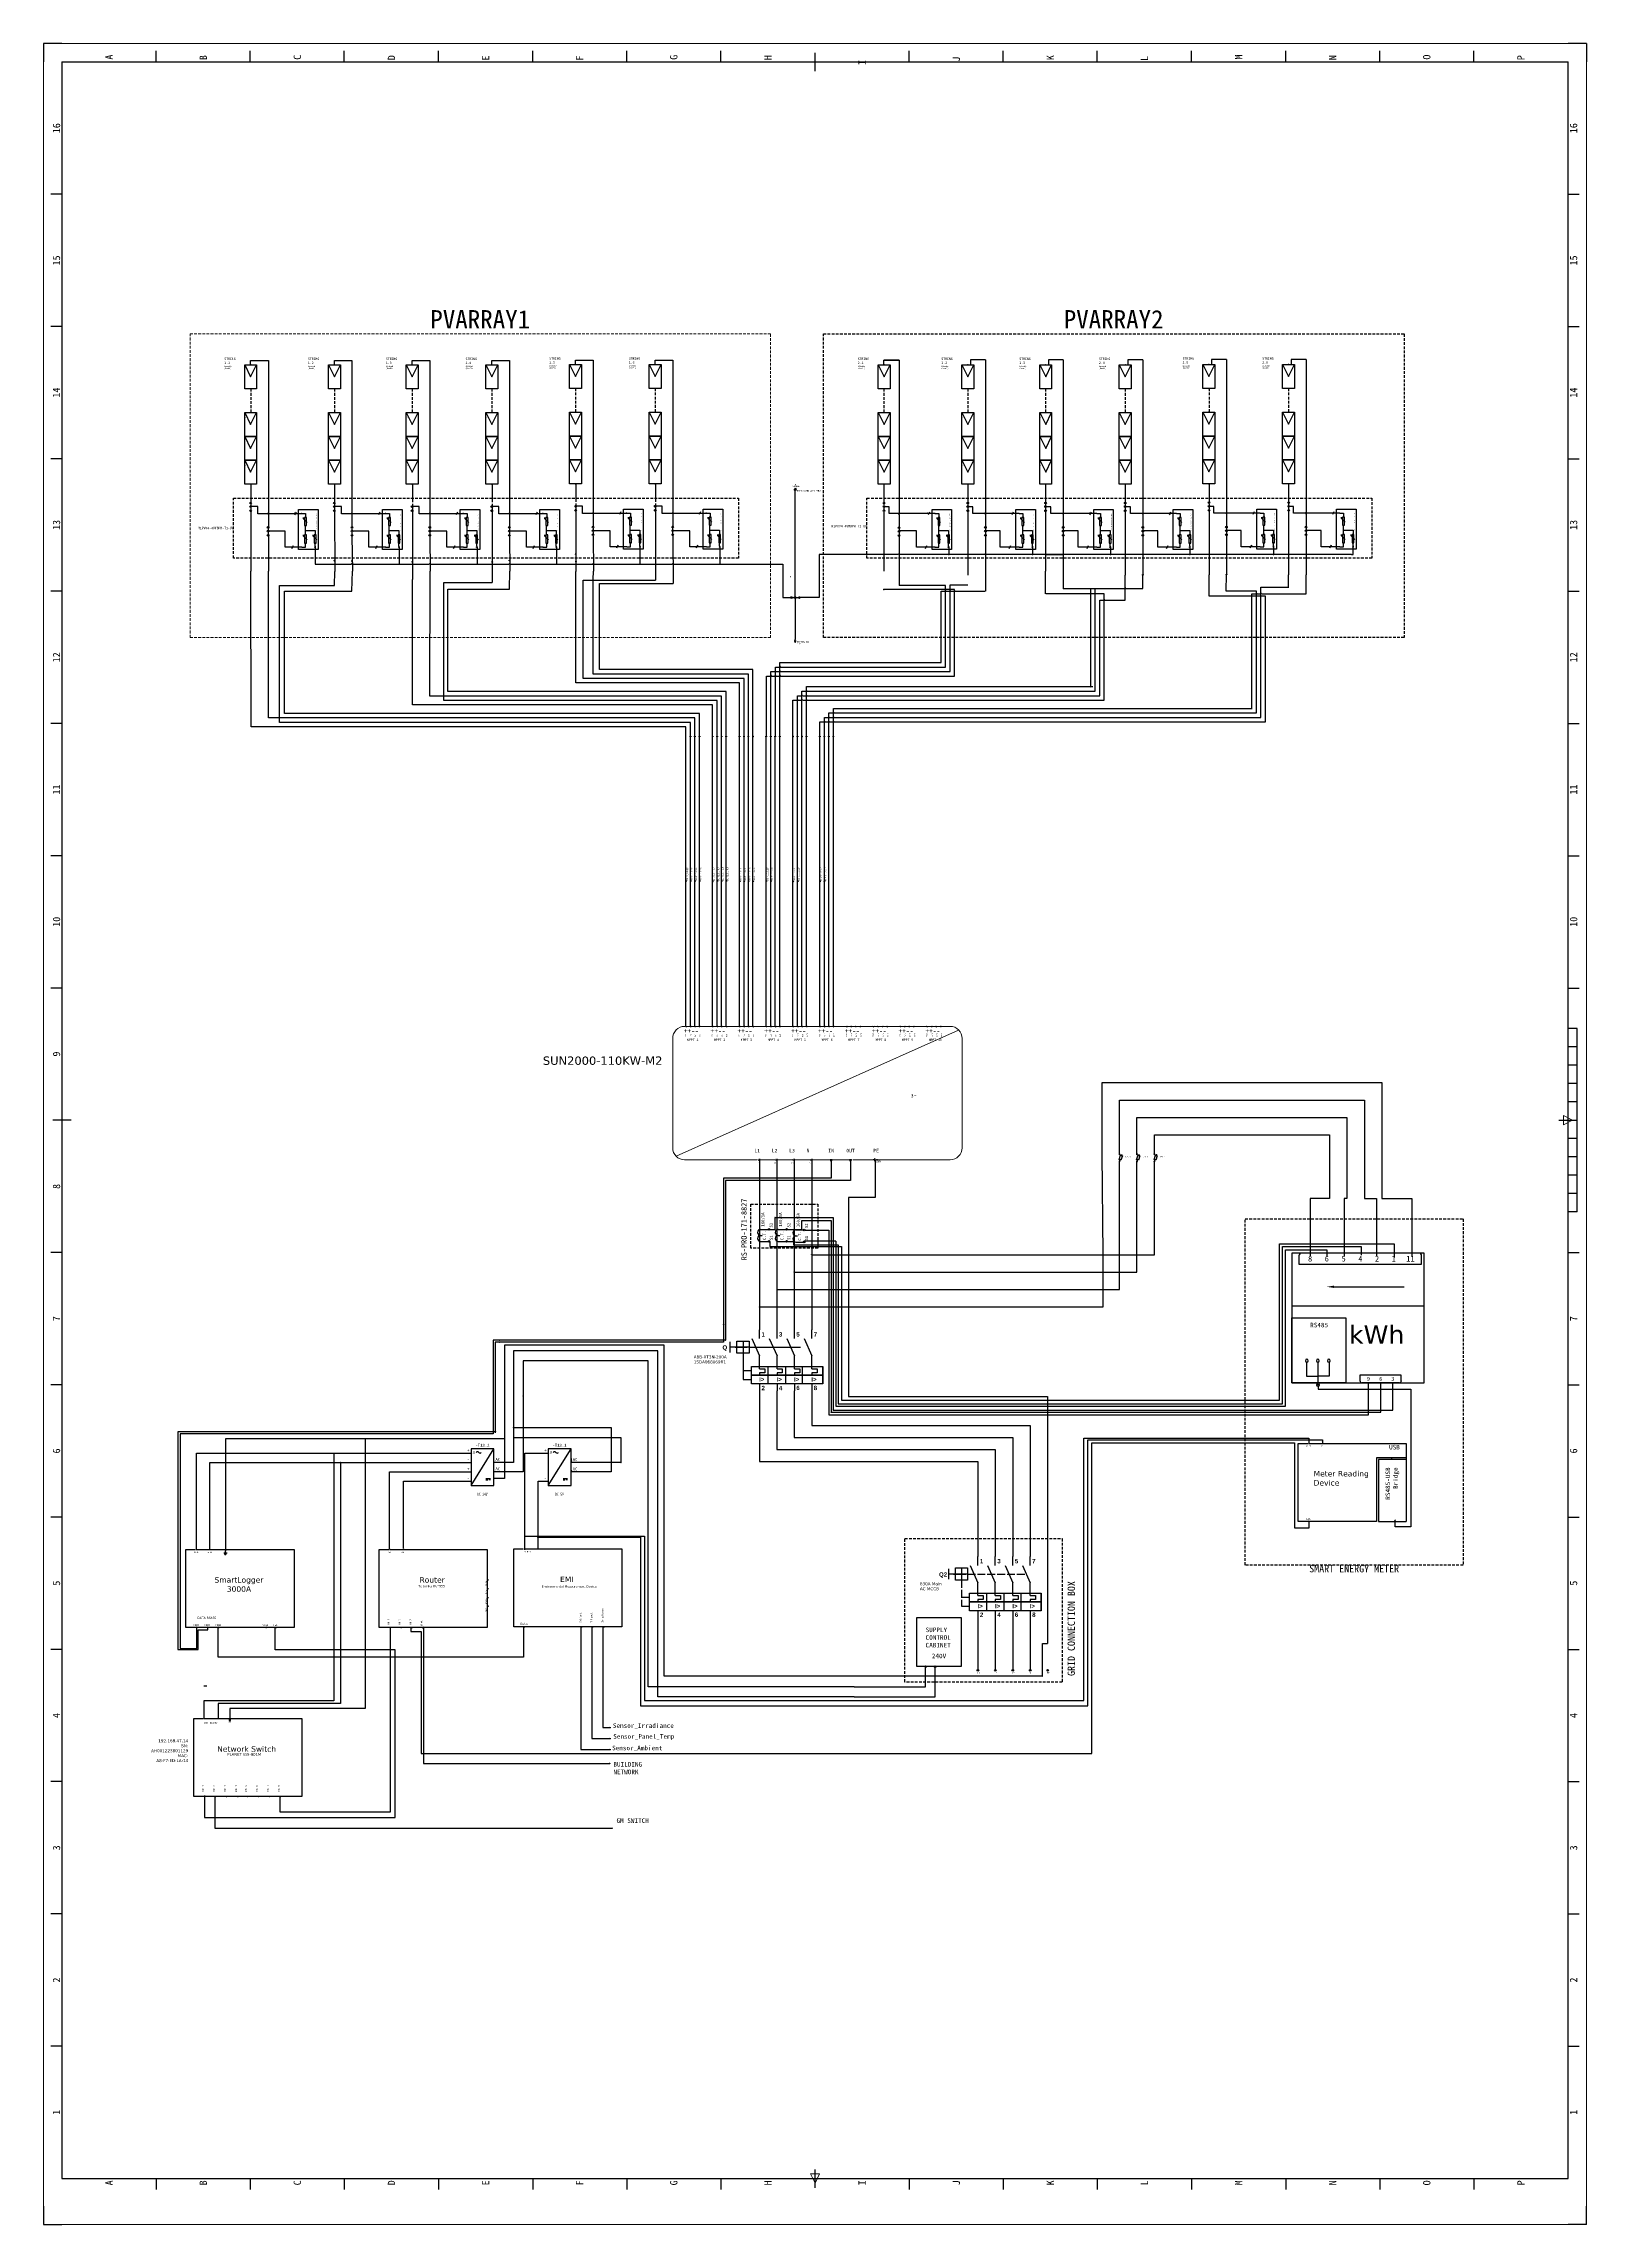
# Model space of a CAD drawing. Header units: millimetres. Extents: x 139 to 980, y -140 to 1049.
import ezdxf
from ezdxf import colors
from ezdxf.entities.mleader import LeaderData, LeaderLine
from ezdxf.enums import TextEntityAlignment as Align
from ezdxf.math import Vec2, Vec3

# ---------------------------------------------------------------- set-up
doc = ezdxf.new("R2010")
doc.units = ezdxf.units.MM
doc.header["$LTSCALE"] = 12
doc.linetypes.add('ACAD_ISO02W100', pattern=[15, 12, -3])
doc.linetypes.add('HIDDEN2', pattern=[0.1875, 0.125, -0.0625])
for name, color, linetype in [('AE_BOR', 1, 'Continuous'), ('DESC', 1, 'Continuous'), ('DISCONTINUA', 7, 'ACAD_ISO02W100'), ('GRN_12AWG', 3, 'Continuous'), ('GRY_20AWG', 250, 'Continuous'), ('LOCBOX', 92, 'HIDDEN2'), ('MISC', 2, 'Continuous'), ('PFV', 7, 'Continuous'), ('RED_10AWG', 1, 'Continuous'), ('RED_12AWG', 1, 'Continuous'), ('RED_2.5mm^2', 1, 'Continuous'), ('RED_4AWG', 1, 'Continuous'), ('REGEN_LINE', 4, 'Continuous'), ('SYMS', 7, 'Continuous'), ('TAGS', 51, 'Continuous'), ('TERMS', 4, 'Continuous'), ('VIO_1.5mm^2', 190, 'Continuous'), ('WHT_0.5mm^2', 7, 'Continuous'), ('WIREFIXED', 130, 'Continuous'), ('WIREREF', 61, 'Continuous')]:
    doc.layers.add(name, color=color, linetype=linetype)
doc.styles.get("Standard").update_dxf_attribs({"font": ''})
doc.styles.add('TRINIDAD', font='')
doc.styles.add('WD', font='')
doc.styles.add('WD_IEC', font='')
doc.styles.get('Standard').set_extended_font_data('SimHei')
doc.styles.get('TRINIDAD').set_extended_font_data('Arial')
doc.styles.get('WD').set_extended_font_data('SimHei')
doc.styles.get('WD_IEC').set_extended_font_data('SimHei')

# ---------------------------------------------------------------- blocks, each defined once
blk = doc.blocks.new('gb_a0_a')
for p, q in [((149, 1039), (149, -115)), ((149, 1039), (970, 1039)), ((970, -115), (970, 1039)), ((149, -115), (970, -115))]:
    blk.add_line(p, q)
at = {"layer": 'AE_BOR', "color": 1, "lineweight": 15}
for p, q in [((139, -140), (139, 1049)), ((139, 1049), (980, 1049)), ((980, 1049), (980, -140)), ((967.5, 459.5), (967.5, 464.5)), ((967.5, 464.5), (972.5, 462)), ((972.5, 462), (967.5, 459.5)), ((559.5, -117.5), (557, -112.5)), ((557, -112.5), (562, -112.5)), ((562, -112.5), (559.5, -117.5)), ((559.5, -117.5), (559.5, -112.5)), ((980, -140), (139, -140))]:
    blk.add_line(p, q, dxfattribs=at)
at = {"layer": 'AE_BOR', "lineweight": 30}
for p, q in [((149, 1049), (139, 1049)), ((139, 1049), (139, 1039)), ((980, 1049), (970, 1049)), ((980, 1049), (980, 1039)), ((139, -130), (139, -140)), ((980, -140), (980, -130)), ((139, -140), (149, -140)), ((980, -140), (970, -140))]:
    blk.add_line(p, q, dxfattribs=at)
at = {"layer": 'AE_BOR'}
for p, q in [((200.3, 1039), (200.3, 1045)), ((251.6, 1039), (251.6, 1045)), ((302.9, 1039), (302.9, 1045)), ((354.2, 1039), (354.2, 1045)), ((405.6, 1039), (405.6, 1045)), ((456.9, 1039), (456.9, 1045)), ((508.2, 1039), (508.2, 1045)), ((610.8, 1039), (610.8, 1045)), ((662.1, 1039), (662.1, 1045)), ((713.4, 1039), (713.4, 1045)), ((764.8, 1039), (764.8, 1045)), ((816.1, 1039), (816.1, 1045)), ((867.4, 1039), (867.4, 1045)), ((918.7, 1039), (918.7, 1045)), ((149, 966.9), (143, 966.9)), ((970, 966.9), (976, 966.9)), ((149, 894.8), (143, 894.8)), ((970, 894.8), (976, 894.8)), ((149, 822.6), (143, 822.6)), ((970, 822.6), (976, 822.6)), ((149, 750.5), (143, 750.5)), ((970, 750.5), (976, 750.5)), ((149, 678.4), (143, 678.4)), ((970, 678.4), (976, 678.4)), ((149, 606.2), (143, 606.2)), ((970, 606.2), (976, 606.2)), ((149, 534.1), (143, 534.1)), ((970, 534.1), (976, 534.1)), ((149, 389.9), (143, 389.9)), ((970, 389.9), (976, 389.9)), ((149, 317.8), (143, 317.8)), ((970, 317.8), (976, 317.8)), ((149, 245.6), (143, 245.6)), ((970, 245.6), (976, 245.6)), ((149, 173.5), (143, 173.5)), ((970, 173.5), (976, 173.5)), ((149, 101.4), (143, 101.4)), ((970, 101.4), (976, 101.4)), ((149, 29.3), (143, 29.3)), ((970, 29.3), (976, 29.3)), ((149, -42.9), (143, -42.9)), ((970, -42.9), (976, -42.9)), ((200.3, -115), (200.3, -121)), ((251.6, -115), (251.6, -121)), ((302.9, -115), (302.9, -121)), ((354.2, -115), (354.2, -121)), ((405.6, -115), (405.6, -121)), ((456.9, -115), (456.9, -121)), ((508.2, -115), (508.2, -121)), ((610.8, -115), (610.8, -121)), ((662.1, -115), (662.1, -121)), ((713.4, -115), (713.4, -121)), ((764.8, -115), (764.8, -121)), ((816.1, -115), (816.1, -121)), ((867.4, -115), (867.4, -121)), ((918.7, -115), (918.7, -121))]:
    blk.add_line(p, q, dxfattribs=at)
at = {"layer": 'AE_BOR', "color": 2, "lineweight": 30}
for p, q in [((559.5, 1034), (559.5, 1044)), ((975, 512), (970, 512)), ((975, 412), (975, 512)), ((975, 502), (970, 502)), ((975, 492), (970, 492)), ((975, 482), (970, 482)), ((975, 472), (970, 472)), ((154, 462), (144, 462)), ((965, 462), (975, 462)), ((975, 452), (970, 452)), ((975, 442), (970, 442)), ((975, 432), (970, 432)), ((975, 422), (970, 422)), ((975, 412), (970, 412)), ((559.5, -120), (559.5, -110))]:
    blk.add_line(p, q, dxfattribs=at)
at = {"layer": 'AE_BOR', "style": 'WD'}
for s, p in [('A', (174.7, 1043)), ('B', (226, 1042.7)), ('C', (277.3, 1042.9)), ('D', (328.6, 1042.7)), ('E', (379.9, 1042.5)), ('F', (431.2, 1042.5)), ('G', (482.5, 1042.9)), ('H', (533.8, 1042.7)), ('I', (585.2, 1040)), ('J', (636.5, 1041.9)), ('K', (687.8, 1042.7)), ('L', (739.1, 1042.3)), ('M', (790.4, 1043)), ('N', (841.7, 1042.7)), ('O', (893, 1043)), ('P', (944.3, 1042.7)), ('A', (174.7, -116)), ('B', (226, -116)), ('C', (277.3, -116)), ('D', (328.6, -116)), ('E', (379.9, -116)), ('F', (431.2, -116)), ('G', (482.5, -116)), ('H', (533.8, -116)), ('I', (585.2, -116)), ('J', (636.5, -116)), ('K', (687.8, -116)), ('L', (739.1, -116)), ('M', (790.4, -116)), ('N', (841.7, -116)), ('O', (893, -116)), ('P', (944.3, -116))]:
    blk.add_text(s, height=4, rotation=90, dxfattribs=at).set_placement(p, align=Align.MIDDLE_RIGHT)
for s, p in [('16', (148, 1002.9)), ('16', (975, 1002.9)), ('15', (148, 930.8)), ('15', (975, 930.8)), ('14', (148, 858.7)), ('14', (975, 858.7)), ('13', (148, 786.6)), ('13', (975, 786.6)), ('12', (148, 714.4)), ('12', (975, 714.4)), ('11', (148, 642.3)), ('11', (975, 642.3)), ('10', (148, 570.2)), ('10', (975, 570.2)), ('9', (148, 498.1)), ('8', (148, 425.9)), ('7', (148, 353.8)), ('7', (975, 353.8)), ('6', (148, 281.7)), ('6', (975, 281.7)), ('5', (148, 209.6)), ('5', (975, 209.6)), ('4', (148, 137.4)), ('4', (975, 137.4)), ('3', (148, 65.3)), ('3', (975, 65.3)), ('2', (148, -6.8)), ('2', (975, -6.8)), ('1', (148, -78.9)), ('1', (975, -78.9))]:
    blk.add_text(s, height=4, rotation=90, dxfattribs=at).set_placement(p, align=Align.CENTER)
blk = doc.blocks.new('HT0_01')
for p, q in [((-0.0625, 0.0625), (0.0625, 0.0625)), ((-0.0625, -0.0625), (-0.0625, 0.0625)), ((0.0625, 0.0625), (0.0625, -0.0625)), ((0.0625, -0.0625), (-0.0625, -0.0625))]:
    blk.add_line(p, q)
at = {"style": 'WD', "flags": 1}
for tag, p in [('X4TERM01', (-0.0625, 0)), ('X2TERM01', (0, 0.0625)), ('X1TERM01', (0.0625, 0)), ('X8TERM01', (0, -0.0625))]:
    blk.add_attdef(tag, p, '', height=0.01, dxfattribs=at)
blk = doc.blocks.new('PVM')
at = {"color": 5}
for p, q in [((2, 1), (1, 0.5)), ((1, 0.5), (2, 0))]:
    blk.add_line(p, q, dxfattribs=at)
blk.add_lwpolyline([(0, 1), (2, 1), (2, 0), (0, 0)], close=True, dxfattribs=at)
at = {"layer": 'SYMS', "color": 5, "xscale": 0.3699338068975089, "yscale": 0.3699338068975089, "zscale": 0.3699338068975089}
for p in [(0, 0.5), (2, 0.5)]:
    blk.add_blockref('HT0_01', p, dxfattribs=at)
at = {"color": 5, "char_height": 0.065, "attachment_point": 1}
for s, insert, rotation in [('+', (1.62, 0.88), 180), ('-', (1.57, 0.07), 90)]:
    blk.add_mtext_dynamic_manual_height_columns(s, width=0.0989, gutter_width=0.325, heights=[0], dxfattribs=dict(at, insert=insert, rotation=rotation))
blk = doc.blocks.new('HT0_02')
blk.add_circle((0, 0), 0.0699)
at = {"style": 'WD', "flags": 1}
for tag, p in [('X4TERM01', (-0.07, 0)), ('X2TERM01', (0, 0.07)), ('X1TERM01', (0.07, 0)), ('X8TERM01', (0, -0.07))]:
    blk.add_attdef(tag, p, '', height=0.01, dxfattribs=at)
blk = doc.blocks.new('HGND4')
for p, q in [((0, 0), (10, 0)), ((10, -4), (10, 4)), ((11, -2), (11, 2)), ((12, -1), (12, 1))]:
    blk.add_line(p, q)
blk.add_circle((10, 0), 5)
at = {"style": 'WD_IEC'}
for tag, p in [('INST', (2, 12)), ('TAG1', (2, 5)), ('LOC', (2, 8))]:
    blk.add_attdef(tag, text='', height=2.5, dxfattribs=at).set_placement(p, align=Align.RIGHT)
at = {"style": 'WD_IEC', "flags": 1}
blk.add_attdef('X4TERM01', (0, 0), '', height=0.32, dxfattribs=at)
blk = doc.blocks.new('VT0_05')
blk.add_lwpolyline([(0.08, -0.06), (0, 0.08), (-0.08, -0.06)], close=True)
at = {"style": 'WD', "flags": 1}
for tag, p in [('X4TERM01', (-0.05, 0)), ('X2TERM01', (0, 0.08)), ('X1TERM01', (0.05, 0)), ('X8TERM01', (0, -0.06))]:
    blk.add_attdef(tag, p, '', height=0.01, dxfattribs=at)
blk = doc.blocks.new('Lightening Surge Arrestor')
at = {"color": 5}
for p, q in [((0.5, 2.92), (0.5, 2.83)), ((0.5, 2.83), (0.83, 2.5)), ((0.5, 1.46), (0.5, 1.37)), ((0.5, 1.37), (0.83, 1.04)), ((1.31, 1.46), (1.31, 1.37)), ((1.31, 1.37), (1.63, 1.04))]:
    blk.add_line(p, q, dxfattribs=at)
for points in [[(0.11, 3.57), (1.75, 3.57), (1.75, 0.22), (0.11, 0.22)], [(0.77, 2.92), (0.61, 2.92), (0.61, 2.23), (0.77, 2.23)], [(0.77, 1.46), (0.61, 1.46), (0.61, 0.76), (0.77, 0.76)], [(1.57, 1.46), (1.42, 1.46), (1.42, 0.76), (1.57, 0.76)]]:
    blk.add_lwpolyline(points, close=True, dxfattribs=at)
at = {"layer": 'GRY_20AWG'}
blk.add_line((1.49, 0.5), (1.49, 0.47), dxfattribs=at)
at = {"layer": 'RED_12AWG'}
for p, q in [((0.38, 3.25), (0.69, 3.25)), ((0.69, 2.92), (0.68, 2.92)), ((0.68, 1.46), (0.68, 2.23)), ((0.68, 1.83), (1.49, 1.83)), ((0.69, 3.25), (0.69, 2.93)), ((1.49, 1.83), (1.49, 1.47)), ((0.38, 0.43), (0.69, 0.43)), ((0.69, 1.46), (0.68, 1.46)), ((0.69, 0.43), (0.69, 0.77)), ((1.49, 0.5), (1.49, 0.76))]:
    blk.add_line(p, q, dxfattribs=at)
at = {"layer": 'SYMS'}
for name, p, xscale, yscale, zscale in [('HT0_02', (0.36, 3.25), 0.3314421991292846, 0.3314421991292846, 0.3314421991292846), ('VT0_05', (0.69, 2.92), 0.1052161047490845, 0.1052161047490845, 0.1052161047490845), ('HT0_02', (0.36, 0.43), 0.3314421991292846, 0.3314421991292846, 0.3314421991292846), ('VT0_05', (0.69, 1.46), 0.1052161047490845, 0.1052161047490845, 0.1052161047490845), ('HT0_02', (0.69, 1.46), 0.01504368401050088, 0.01504368401050088, 0.01504368401050088), ('VT0_05', (1.49, 1.46), 0.1052161047490845, 0.1052161047490845, 0.1052161047490845)]:
    blk.add_blockref(name, p, dxfattribs=dict(at, xscale=xscale, yscale=yscale, zscale=zscale))
at = {"layer": 'SYMS', "xscale": -0.1052161047490845, "yscale": 0.1052161047490845, "zscale": 0.1052161047490845, "rotation": 180}
for p in [(0.69, 2.23), (0.69, 0.77), (1.49, 0.77)]:
    blk.add_blockref('VT0_05', p, dxfattribs=at)
at = {"layer": 'SYMS'}
ref = blk.add_blockref('HGND4', (1.49, 0.47), dxfattribs=dict(at, xscale=0.005, yscale=0.005, zscale=0.005, rotation=270))
ref.add_attrib('TAG1', 'PE', dxfattribs={"layer": 'TAGS', "height": 0.0125, "rotation": 270, "style": 'WD_IEC'}).set_placement((1.51, 0.46), align=Align.RIGHT)
at = {"color": 5, "insert": (1.57, 1.8), "char_height": 0.065, "attachment_point": 1, "rotation": 90}
blk.add_mtext_dynamic_manual_height_columns('VAL-1.15-T1/T2-1000DC-PV/2+V', width=1.8749, gutter_width=0.325, heights=[0], dxfattribs=at)
for tag, p in [('+', (0.45, 3.31)), ('-', (0.46, 0.49))]:
    blk.add_attdef(tag, p, '', height=0.065)
at = {"color": 5}
blk.add_attdef('VAL-1.15-T1/T2-1000DC-PV/2+V', (1.65, 1.8), '', height=0.065, rotation=90, dxfattribs=at)
blk = doc.blocks.new('VT0_02')
blk.add_circle((0, 0), 0.0699)
at = {"style": 'WD', "flags": 1}
for tag, p in [('X4TERM01', (-0.07, 0)), ('X2TERM01', (0, 0.07)), ('X1TERM01', (0.07, 0)), ('X8TERM01', (0, -0.07))]:
    blk.add_attdef(tag, p, '', height=0.01, dxfattribs=at)
blk = doc.blocks.new('HW01')
for p, q in [((0.06, 0.12), (-0.06, -0.12)), ((0.03, 0), (-0.03, 0))]:
    blk.add_line(p, q)
at = {"style": 'WD', "width": 0.8}
blk.add_attdef('TAG1', text='', height=0.125, dxfattribs=at).set_placement((-0.03, 0.03), align=Align.RIGHT)
at = {"style": 'WD', "width": 0.7, "flags": 1}
for tag, p in [('INST', (0, 0.36)), ('LOC', (0, 0.19)), ('DESC1', (0, -0.46)), ('DESC2', (0, -0.61)), ('XREF', (0, -0.3))]:
    blk.add_attdef(tag, text='', height=0.125, dxfattribs=at).set_placement(p, align=Align.CENTER)
at = {"style": 'WD', "flags": 1}
for tag, p in [('X4TERM01', (-0.03, 0)), ('X1TERM01', (0.03, 0))]:
    blk.add_attdef(tag, p, '', height=0.0125, dxfattribs=at)
at = {"style": 'WD'}
for tag, p in [('X2LINK', (0, 0.12)), ('X8LINK', (0, -0.12))]:
    blk.add_attdef(tag, p, '', height=0.01, dxfattribs=at)
at = {"style": 'WD', "flags": 9}
blk.add_attdef('FAMILY', text='', height=0.01, dxfattribs=at).set_placement((0.02, 0.12), align=Align.CENTER)
at = {"linetype": 'Continuous', "style": 'WD', "flags": 9}
blk.add_attdef('ASSYCODE', text='', height=0.01, dxfattribs=at).set_placement((0.03, 0.04), align=Align.CENTER)
at = {"style": 'WD', "width": 0.8}
blk.add_attdef('RATING1', (0.09, 0.03), '', height=0.125, dxfattribs=at)
at = {"style": 'WD', "width": 0.8, "flags": 1}
blk.add_attdef('MFG', text='', height=0.0938, dxfattribs=at).set_placement((-0.12, -0.03), align=Align.TOP_RIGHT)
blk.add_attdef('CAT', text='', height=0.0938, dxfattribs=at).set_placement((0.03, -0.03), align=Align.TOP_LEFT)
blk = doc.blocks.new('HA1S2')
for points in [[(0, 0), (-0.03, 0), (0, 0.09), (0.03, 0), (0, 0)], [(-0.02, 0.01), (0.02, 0.01), (0, 0.06), (-0.02, 0.01)]]:
    blk.add_lwpolyline(points)
at = {"style": 'WD', "width": 0.8, "flags": 8}
blk.add_attdef('WIRENO', text='', height=0.125, dxfattribs=at).set_placement((0, 0.15), align=Align.CENTER)
at = {"style": 'WD', "flags": 1}
for tag, p in [('X8TERM01', (0, 0)), ('SIGCODE', (0.03, 0.07))]:
    blk.add_attdef(tag, p, '', height=0.01, dxfattribs=at)
at = {"style": 'WD', "width": 0.7}
for tag, p in [('XREF', (0.08, -0.04)), ('DESC1', (0.08, -0.21))]:
    blk.add_attdef(tag, p, '', height=0.125, dxfattribs=at)
blk = doc.blocks.new('VGND2')
for p, q in [((0, -0.125), (0, 0)), ((0.09375, -0.125), (-0.09375, -0.125)), ((-0.0625, -0.171875), (0.0625, -0.171875)), ((-0.03125, -0.21875), (0.03125, -0.21875))]:
    blk.add_line(p, q)
at = {"style": 'WD', "flags": 1}
for tag in ['ASSYCODE', 'X2TERM01', 'CAT', 'MFG', 'FAMILY']:
    blk.add_attdef(tag, (0, 0), '', height=0.01, dxfattribs=at)
at = {"style": 'WD', "width": 0.8}
for tag, p in [('INST', (0.15625, 0.125)), ('LOC', (0.15625, -0.03125)), ('TAG1', (0.15625, -0.1875)), ('DESC1', (0.15625, -0.34375)), ('DESC2', (0.15625, -0.5))]:
    blk.add_attdef(tag, text='', height=0.125, dxfattribs=at).set_placement(p, align=Align.MIDDLE_LEFT)
blk = doc.blocks.new('HGND1')
for p, q in [((0.125, 0), (0, 0)), ((0.125, 0.09375), (0.125, -0.09375)), ((0.125, 0.09375), (0.1875, 0.0625)), ((0.125, 0), (0.1875, -0.03125)), ((0.125, -0.09375), (0.1875, -0.125))]:
    blk.add_line(p, q)
at = {"style": 'WD', "flags": 1}
for tag in ['ASSYCODE', 'X4TERM01', 'CAT', 'MFG', 'FAMILY']:
    blk.add_attdef(tag, (0, 0), '', height=0.01, dxfattribs=at)
at = {"style": 'WD', "width": 0.8}
for tag, p in [('TAG1', (0.25, 0)), ('INST', (0.25, 0.3125)), ('LOC', (0.25, 0.15625)), ('DESC1', (0.25, -0.15625)), ('DESC2', (0.25, -0.3125))]:
    blk.add_attdef(tag, text='', height=0.125, dxfattribs=at).set_placement(p, align=Align.MIDDLE_LEFT)
blk = doc.blocks.new('HC01PJ_1-')
blk.add_line((0.03, 0), (0.09, 0))
for points in [[(0.06, -0.09, 0.0125, 0.0125, 0), (-0.06, 0, 0.0125, 0.0125, 0), (0.06, 0.09, 0, 0, 0)], [(0.12, 0.06, 0.0125, 0.0125, 0), (0.03, 0, 0.0125, 0.0125, 0), (0.12, -0.06, 0, 0, 0)]]:
    blk.add_lwpolyline(points, format="xyseb")
at = {"style": 'WD', "flags": 9}
blk.add_attdef('WDTYPE', text='', height=0.01, dxfattribs=at).set_placement((-0.22, 0.07), align=Align.RIGHT)
at = {"style": 'WD', "width": 0.85}
for tag, p in [('INST', (-0.01, 0.47)), ('TAG1', (-0.01, 0.12)), ('LOC', (-0.01, 0.3)), ('DESC1', (-0.01, -0.34)), ('DESC2', (-0.01, -0.52)), ('DESC3', (-0.01, -0.69))]:
    blk.add_attdef(tag, text='', height=0.125, dxfattribs=at).set_placement(p, align=Align.CENTER)
at = {"style": 'WD'}
for tag, p, flags in [('X4TERMDESC01', (-0.09, 0.03), 1), ('X1TERMDESC02', (0.12, 0.03), 1), ('FAMILY', (0.21, 0.13), 9)]:
    blk.add_attdef(tag, p, '', height=0.01, dxfattribs=dict(at, flags=flags))
at = {"color": 7, "style": 'WD', "flags": 1}
for tag, p in [('X4TERM01', (-0.06, 0)), ('X1TERM02', (0.09, 0))]:
    blk.add_attdef(tag, p, '', height=0.0125, dxfattribs=at)
at = {"style": 'WD'}
for tag, p in [('X2LINK', (0, 0.09)), ('X8LINK', (0, -0.09))]:
    blk.add_attdef(tag, p, '', height=0.01, dxfattribs=at)
at = {"linetype": 'Continuous', "style": 'WD', "flags": 9}
for tag, p in [('ASSYCODE', (0.22, 0.06)), ('CAT', (0.23, 0.11)), ('MFG', (0.23, 0.09))]:
    blk.add_attdef(tag, text='', height=0.01, dxfattribs=at).set_placement(p, align=Align.CENTER)
at = {"linetype": 'Continuous', "style": 'WD', "flags": 8}
blk.add_attdef('TERM01', text='', height=0.125, dxfattribs=at).set_placement((-0.1, -0.03), align=Align.TOP_RIGHT)
blk.add_attdef('TERM02', text='', height=0.125, dxfattribs=at).set_placement((0.15, -0.03), align=Align.TOP_LEFT)
blk = doc.blocks.new('SUN2000-110KTL-M2')
at = {"color": 7, "lineweight": 9}
blk.add_line((11.84, 5.29), (-11.84, -5.29), dxfattribs=at)
for points in [[(-5.05, -5.59), (-11.13, -5.59, -0.414214), (-12.13, -4.59), (-12.13, 4.59, -0.414214), (-11.13, 5.59), (-11.12, 5.59)], [(-10.97, 5.59), (11.13, 5.59, -0.414214), (12.13, 4.59), (12.13, -4.59, -0.414214), (11.13, -5.59), (2.99, -5.59)]]:
    blk.add_lwpolyline(points, format="xyb", dxfattribs=at)
blk.add_lwpolyline([(2.91, -5.59), (-4.9, -5.59)], dxfattribs=at)
at = {"layer": 'SYMS', "color": 7, "lineweight": 9}
for p in [(-11.06, 5.59), (-10.68, 5.59), (-10.31, 5.59), (-9.93, 5.59), (-8.82, 5.59), (-8.44, 5.59), (-8.06, 5.59), (-7.68, 5.59), (-6.57, 5.59), (-6.19, 5.59), (-5.82, 5.59), (-5.44, 5.59), (-4.33, 5.59), (-3.95, 5.59), (-3.57, 5.59), (-3.19, 5.59), (-2.08, 5.59), (-1.7, 5.59), (-1.33, 5.59), (-0.95, 5.59), (0.16, 5.59), (0.54, 5.59), (0.92, 5.59), (1.3, 5.59), (2.41, 5.59), (2.79, 5.59), (3.16, 5.59), (3.54, 5.59), (4.65, 5.59), (5.03, 5.59), (5.41, 5.59), (5.79, 5.59), (6.9, 5.59), (7.28, 5.59), (7.65, 5.59), (8.03, 5.59), (9.14, 5.59), (9.52, 5.59), (9.9, 5.59), (10.28, 5.59)]:
    blk.add_blockref('HC01PJ_1-', p, dxfattribs=at)
ref = blk.add_blockref('HC01PJ_1-', (-4.99, -5.59), dxfattribs=at)
ref.add_attrib('DESC1', 'L1', dxfattribs={"layer": 'DESC', "height": 0.125, "style": 'WD', "width": 0.85}).set_placement((-5, -5.93), align=Align.CENTER)
ref = blk.add_blockref('HC01PJ_1-', (-3.53, -5.59), dxfattribs=at)
ref.add_attrib('DESC1', 'L2', dxfattribs={"layer": 'DESC', "height": 0.125, "style": 'WD', "width": 0.85}).set_placement((-3.54, -5.93), align=Align.CENTER)
ref = blk.add_blockref('HC01PJ_1-', (-2.07, -5.59), dxfattribs=at)
ref.add_attrib('DESC1', 'L3', dxfattribs={"layer": 'DESC', "height": 0.125, "style": 'WD', "width": 0.85}).set_placement((-2.08, -5.93), align=Align.CENTER)
ref = blk.add_blockref('HC01PJ_1-', (-0.61, -5.59), dxfattribs=at)
ref.add_attrib('DESC1', 'N', dxfattribs={"layer": 'DESC', "height": 0.125, "style": 'WD', "width": 0.85}).set_placement((-0.62, -5.93), align=Align.CENTER)
at = {"layer": 'SYMS', "color": 7, "lineweight": 9, "rotation": 180}
for p in [(1.15, -5.65), (2.78, -5.65)]:
    blk.add_blockref('VT0_05', p, dxfattribs=at)
at = {"layer": 'SYMS', "color": 7, "lineweight": 9}
ref = blk.add_blockref('HGND1', (4.67, -5.59), dxfattribs=at)
ref.add_attrib('TAG1', 'PE', dxfattribs={"layer": 'TAGS', "height": 0.125, "style": 'WD', "width": 0.8}).set_placement((4.92, -5.59), align=Align.MIDDLE_LEFT)
ref.add_attrib('DESC1', 'EARTH', dxfattribs={"layer": 'DESC', "height": 0.125, "style": 'WD', "width": 0.8}).set_placement((4.92, -5.74), align=Align.MIDDLE_LEFT)
at = {"color": 7, "lineweight": 9, "attachment_point": 1}
for s, width, insert, char_height in [('++--', 0.946, (-11.2, 5.42), 0.4), ('MPPT 1', 1.3586, (-10.92, 4.57), 0.201), ('++--', 0.946, (-8.95, 5.42), 0.4), ('MPPT 2', 1.3586, (-8.67, 4.57), 0.201), ('++--', 0.946, (-6.7, 5.42), 0.4), ('MPPT 3', 1.3586, (-6.42, 4.57), 0.201), ('++--', 0.946, (-4.45, 5.42), 0.4), ('MPPT 4', 1.3586, (-4.17, 4.57), 0.201), ('++--', 0.946, (-2.2, 5.42), 0.4), ('MPPT 5', 1.3586, (-1.92, 4.57), 0.201), ('++--', 0.946, (0.05, 5.42), 0.4), ('MPPT 6', 1.3586, (0.33, 4.57), 0.201), ('++--', 0.946, (2.3, 5.42), 0.4), ('MPPT 7', 1.3586, (2.58, 4.57), 0.201), ('++--', 0.946, (4.55, 5.42), 0.4), ('MPPT 8', 1.3586, (4.83, 4.57), 0.201), ('++--', 0.946, (6.8, 5.42), 0.4), ('MPPT 9', 1.3586, (7.08, 4.57), 0.201), ('++--', 0.946, (9.05, 5.42), 0.4), ('MPPT 10', 1.3586, (9.33, 4.57), 0.201), ('3~', 4.2552, (7.83, -0.06), 0.3), ('L1', 4.2552, (-5.28, -4.67), 0.3), ('L2', 4.2552, (-3.82, -4.67), 0.3), ('L3', 4.2552, (-2.36, -4.67), 0.3), ('N', 4.2552, (-0.9, -4.67), 0.3), ('IN', 4.2552, (0.92, -4.67), 0.3), ('OUT', 4.2552, (2.43, -4.67), 0.3), ('PE', 4.2552, (4.69, -4.67), 0.3)]:
    blk.add_mtext_dynamic_manual_height_columns(s, width=width, gutter_width=0.325, heights=[0], dxfattribs=dict(at, insert=insert, char_height=char_height))
at = {"color": 7, "lineweight": 9, "char_height": 0.1, "attachment_point": 1, "rotation": 90}
for s, insert in [('{\\fYu Gothic Medium|b0|i0|c0|p34;PV1}', (-11.11, 4.71)), ('{\\fYu Gothic Medium|b0|i0|c0|p34;PV2}', (-10.68, 4.72)), ('{\\fYu Gothic Medium|b0|i0|c0|p34;PV1}', (-10.28, 4.73)), ('{\\fYu Gothic Medium|b0|i0|c0|p34;PV2}', (-9.9, 4.73)), ('{\\fYu Gothic Medium|b0|i0|c0|p34;PV3}', (-8.86, 4.71)), ('{\\fYu Gothic Medium|b0|i0|c0|p34;PV4}', (-8.43, 4.72)), ('{\\fYu Gothic Medium|b0|i0|c0|p34;PV3}', (-8.03, 4.73)), ('{\\fYu Gothic Medium|b0|i0|c0|p34;PV4}', (-7.65, 4.73)), ('{\\fYu Gothic Medium|b0|i0|c0|p34;PV5}', (-6.61, 4.71)), ('{\\fYu Gothic Medium|b0|i0|c0|p34;PV6}', (-6.18, 4.72)), ('{\\fYu Gothic Medium|b0|i0|c0|p34;PV5}', (-5.78, 4.73)), ('{\\fYu Gothic Medium|b0|i0|c0|p34;PV6}', (-5.4, 4.73)), ('{\\fYu Gothic Medium|b0|i0|c0|p34;PV7}', (-4.36, 4.71)), ('{\\fYu Gothic Medium|b0|i0|c0|p34;PV8}', (-3.93, 4.72)), ('{\\fYu Gothic Medium|b0|i0|c0|p34;PV7}', (-3.53, 4.73)), ('{\\fYu Gothic Medium|b0|i0|c0|p34;PV8}', (-3.15, 4.73)), ('{\\fYu Gothic Medium|b0|i0|c0|p34;PV9}', (-2.11, 4.71)), ('{\\fYu Gothic Medium|b0|i0|c0|p34;PV10}', (-1.68, 4.72)), ('{\\fYu Gothic Medium|b0|i0|c0|p34;PV9}', (-1.28, 4.73)), ('{\\fYu Gothic Medium|b0|i0|c0|p34;PV10}', (-0.9, 4.73)), ('{\\fYu Gothic Medium|b0|i0|c0|p34;PV11}', (0.14, 4.71)), ('{\\fYu Gothic Medium|b0|i0|c0|p34;PV12}', (0.57, 4.72)), ('{\\fYu Gothic Medium|b0|i0|c0|p34;PV11}', (0.97, 4.73)), ('{\\fYu Gothic Medium|b0|i0|c0|p34;PV12}', (1.35, 4.73)), ('{\\fYu Gothic Medium|b0|i0|c0|p34;PV13}', (2.39, 4.71)), ('{\\fYu Gothic Medium|b0|i0|c0|p34;PV14}', (2.82, 4.72)), ('{\\fYu Gothic Medium|b0|i0|c0|p34;PV13}', (3.22, 4.73)), ('{\\fYu Gothic Medium|b0|i0|c0|p34;PV14}', (3.6, 4.73)), ('{\\fYu Gothic Medium|b0|i0|c0|p34;PV15}', (4.64, 4.71)), ('{\\fYu Gothic Medium|b0|i0|c0|p34;PV16}', (5.07, 4.72)), ('{\\fYu Gothic Medium|b0|i0|c0|p34;PV15}', (5.47, 4.73)), ('{\\fYu Gothic Medium|b0|i0|c0|p34;PV16}', (5.85, 4.73)), ('{\\fYu Gothic Medium|b0|i0|c0|p34;PV17}', (6.89, 4.71)), ('{\\fYu Gothic Medium|b0|i0|c0|p34;PV18}', (7.32, 4.72)), ('{\\fYu Gothic Medium|b0|i0|c0|p34;PV17}', (7.72, 4.73)), ('{\\fYu Gothic Medium|b0|i0|c0|p34;PV18}', (8.1, 4.73)), ('{\\fYu Gothic Medium|b0|i0|c0|p34;PV19}', (9.14, 4.71)), ('{\\fYu Gothic Medium|b0|i0|c0|p34;PV20}', (9.57, 4.72)), ('{\\fYu Gothic Medium|b0|i0|c0|p34;PV19}', (9.97, 4.73)), ('{\\fYu Gothic Medium|b0|i0|c0|p34;PV20}', (10.35, 4.73))]:
    blk.add_mtext_dynamic_manual_height_columns(s, width=0.3802, gutter_width=0.325, heights=[0], dxfattribs=dict(at, insert=insert))
at = {"insert": (-23.01, 3.07), "char_height": 0.7, "attachment_point": 1}
blk.add_mtext_dynamic_manual_height_columns('{\\fVerdana|b0|i0|c0|p34;\\C242;\\c2564301;SUN2000-110KW-M2}', width=4.5295, gutter_width=12.5, heights=[0], dxfattribs=at)
blk = doc.blocks.new('WDDOT')
for radius in [0.03, 0.0187, 0.00929]:
    blk.add_circle((0, 0), radius)
blk = doc.blocks.new('WD_WNV2')
at = {"linetype": 'Continuous', "style": 'WD', "width": 0.8}
blk.add_attdef('WIRENO', text='', height=0.125, rotation=90, dxfattribs=at).set_placement((0.06, 0), align=Align.TOP_CENTER)
at = {"style": 'WD', "flags": 1}
for tag, p in [('W01USER', (0.14, -0.09)), ('W03USER', (0.14, -0.11)), ('W02USER', (0.14, -0.1)), ('W04USER', (0.14, -0.12)), ('W05USER', (0.14, -0.12)), ('W06USER', (0.14, -0.13)), ('W08USER', (0.14, -0.15)), ('W07USER', (0.14, -0.14)), ('W09USER', (0.14, -0.16)), ('W10USER', (0.14, -0.16))]:
    blk.add_attdef(tag, text='', height=0.005, dxfattribs=at).set_placement(p, align=Align.CENTER)
blk = doc.blocks.new('ABB-XT3N-Series Modled Case Circuit Breaker')
at = {"layer": 'DISCONTINUA', "color": 7, "linetype": 'ACAD_ISO02W100', "ltscale": 0.03}
for p, q in [((1.1, -0.95), (1.1, -3.14)), ((1.61, -0.44), (6.54, -0.44)), ((1.8, -2.41), (1.1, -2.41)), ((1.1, -3.14), (1.8, -3.14))]:
    blk.add_line(p, q, dxfattribs=at)
at = {"layer": 'PFV', "color": 7}
for points in [[(2.48, 0.44, 0), (2.48, 1.02, 0)], [(2.48, 0.29, 0), (2.48, 1.02, 0)], [(3.95, 0.44, 0), (3.95, 1.02, 0)], [(5.41, 0.44, 0), (5.41, 1.02, 0)], [(6.87, 0.44, 0), (6.87, 1.02, 0)], [(0.44, -0.44, 0), (0.88, -0.44, 0)], [(0.88, -0.44, 0), (1.46, -0.44, 0)], [(2.63, -2.78, 0), (3.21, -2.78, 0)], [(3.21, -2.78, 0), (3.95, -2.78, 0)], [(3.95, -2.78, 0), (4.68, -2.78, 0)]]:
    blk.add_polyline3d(points, dxfattribs=at)
at = {"layer": 'REGEN_LINE', "color": 7, "linetype": 'Continuous'}
for p, q in [((0, 0), (0, -0.88)), ((1.1, 0.07), (1.1, -0.95)), ((1.83, 0.29), (2.48, -1.17)), ((3.3, 0.29), (3.95, -1.17)), ((4.76, 0.29), (5.41, -1.17)), ((6.22, 0.29), (6.87, -1.17)), ((1.61, -0.44), (0, -0.44)), ((2.48, -2.25), (2.93, -2.25)), ((2.93, -2.58), (2.48, -2.58)), ((2.48, -2.58), (2.48, -2.78)), ((2.93, -2.25), (2.93, -2.58)), ((3.95, -2.25), (4.39, -2.25)), ((4.39, -2.58), (3.95, -2.58)), ((3.95, -2.58), (3.95, -2.78)), ((4.39, -2.25), (4.39, -2.58)), ((5.41, -2.25), (5.85, -2.25)), ((5.85, -2.58), (5.41, -2.58)), ((5.41, -2.58), (5.41, -2.78)), ((5.85, -2.25), (5.85, -2.58)), ((6.87, -2.25), (7.31, -2.25)), ((7.31, -2.58), (6.87, -2.58)), ((6.87, -2.58), (6.87, -2.78)), ((7.31, -2.25), (7.31, -2.58))]:
    blk.add_line(p, q, dxfattribs=at)
for points in [[(0.58, 0.07), (1.61, 0.07), (1.61, -0.95), (0.58, -0.95)], [(1.8, -2.05), (7.79, -2.05), (7.79, -2.77), (1.8, -2.78)], [(1.8, -2.78), (7.79, -2.77), (7.79, -3.51), (1.8, -3.51)]]:
    blk.add_lwpolyline(points, close=True, dxfattribs=at)
for points in [[(2.48, 0.29, 0), (2.48, 1.02, 0)], [(3.95, 0.29, 0), (3.95, 1.02, 0)], [(5.41, 0.29, 0), (5.41, 1.02, 0)], [(6.87, 0.29, 0), (6.87, 1.02, 0)], [(2.48, -2.25, 0), (2.48, -1.17, 0)], [(3.95, -2.25, 0), (3.95, -1.17, 0)], [(5.41, -2.25, 0), (5.41, -1.17, 0)], [(6.87, -2.25, 0), (6.87, -1.17, 0)], [(2.48, -3.51, 0), (2.48, -4.09, 0)], [(3.21, -3.51, 0), (3.21, -2.05, 0)], [(3.95, -3.51, 0), (3.95, -4.09, 0)], [(4.68, -3.51, 0), (4.68, -2.05, 0)], [(5.41, -3.51, 0), (5.41, -4.09, 0)], [(6.09, -3.51, 0), (6.09, -2.05, 0)], [(6.87, -3.51, 0), (6.87, -4.09, 0)], [(7.79, -3.51, 0), (7.79, -2.05, 0)]]:
    blk.add_polyline3d(points, dxfattribs=at)
at = {"color": 7, "char_height": 0.3638, "width": 295.1943, "style": 'TRINIDAD'}
for s, insert, attachment_point in [('{\\fArial|b1|i0|c0|p34;1}', (2.65, 0.82), 1), ('{\\fArial|b1|i0|c0|p34;3}', (4.11, 0.82), 1), ('{\\fArial|b1|i0|c0|p34;5}', (5.57, 0.82), 1), ('{\\fArial|b1|i0|c0|p34;7}', (7.03, 0.82), 1), ('{\\fArial|b1|i0|c0|p34;Q}', (-0.62, -0.28), 1), ('{\\fArial|b1|i0|c0|p34;I>}', (2.45, -2.95), 1), ('{\\fArial|b1|i0|c0|p34;I>}', (3.91, -2.95), 1), ('{\\fArial|b1|i0|c0|p34;I>}', (5.37, -2.95), 1), ('{\\fArial|b1|i0|c0|p34;I>}', (6.83, -2.95), 1), ('{\\fArial|b1|i0|c0|p34;2}', (2.65, -4.04), 7), ('{\\fArial|b1|i0|c0|p34;4}', (4.11, -4.04), 7), ('{\\fArial|b1|i0|c0|p34;6}', (5.57, -4.04), 7), ('{\\fArial|b1|i0|c0|p34;8}', (7.03, -4.04), 7)]:
    blk.add_mtext(s, dxfattribs=dict(at, insert=insert, attachment_point=attachment_point))
at = {"insert": (-3.03, -1.13), "char_height": 0.25, "attachment_point": 1}
blk.add_mtext_dynamic_manual_height_columns('{\\fVerdana|b0|i0|c0|p34;\\C242;\\c2564301;ABB-XT3N-200A^J1SDA068069R1}', width=3.1658, gutter_width=0.325, heights=[0], dxfattribs=at)
blk = doc.blocks.new('HGND2')
for p, q in [((0.125, 0), (0, 0)), ((0.125, 0.09375), (0.125, -0.09375)), ((0.171875, 0.0625), (0.171875, -0.0625)), ((0.21875, 0.03125), (0.21875, -0.03125))]:
    blk.add_line(p, q)
at = {"style": 'WD', "flags": 1}
for tag in ['ASSYCODE', 'X4TERM01', 'CAT', 'MFG', 'FAMILY']:
    blk.add_attdef(tag, (0, 0), '', height=0.01, dxfattribs=at)
at = {"style": 'WD', "width": 0.8}
for tag, p in [('TAG1', (0.25, 0)), ('INST', (0.25, 0.3125)), ('LOC', (0.25, 0.15625)), ('DESC1', (0.25, -0.15625)), ('DESC2', (0.25, -0.3125))]:
    blk.add_attdef(tag, text='', height=0.125, dxfattribs=at).set_placement(p, align=Align.MIDDLE_LEFT)
blk = doc.blocks.new('smartlogger')
blk.add_lwpolyline([(5.6, 0), (58.9, 0), (58.9, -42.5), (0, -42.5), (0, 0), (5.2, 0)])
at = {"layer": 'SYMS'}
ref = blk.add_blockref('HC01PJ_1-', (5.6, 0), dxfattribs=dict(at, xscale=5.609300331090708, yscale=5.609300331090708, zscale=5.609300331090708))
ref.add_attrib('TAG1', '+', dxfattribs={"layer": 'TAGS', "height": 0.701, "style": 'WD', "width": 0.85}).set_placement((5.6, 0.7), align=Align.CENTER)
ref.add_attrib('DESC1', 'DC IN', dxfattribs={"layer": 'DESC', "height": 0.701, "style": 'WD', "width": 0.85}).set_placement((5.6, -1.9), align=Align.CENTER)
ref = blk.add_blockref('HC01PJ_1-', (13, 0), dxfattribs=dict(at, xscale=5.609300331090708, yscale=5.609300331090708, zscale=5.609300331090708))
ref.add_attrib('TAG1', '-', dxfattribs={"layer": 'TAGS', "height": 0.701, "style": 'WD', "width": 0.85}).set_placement((12.9, 0.7), align=Align.CENTER)
ref.add_attrib('DESC1', 'DC IN', dxfattribs={"layer": 'DESC', "height": 0.701, "style": 'WD', "width": 0.85}).set_placement((12.9, -1.9), align=Align.CENTER)
at = {"layer": 'SYMS', "xscale": 9.967605355146588, "yscale": 9.967605355146588, "zscale": 9.967605355146588, "rotation": 270}
blk.add_blockref('HGND2', (21.5, -0.8), dxfattribs=at)
at = {"layer": 'SYMS'}
ref = blk.add_blockref('HC01PJ_1-', (5.6, -42.5), dxfattribs=dict(at, xscale=5.609300331090708, yscale=5.609300331090708, zscale=5.609300331090708))
ref.add_attrib('TAG1', 'COM1', dxfattribs={"layer": 'TAGS', "color": 1, "height": 1, "style": 'WD_IEC'}).set_placement((5.6, -41.8), align=Align.CENTER)
ref = blk.add_blockref('HC01PJ_1-', (11.6, -42.5), dxfattribs=dict(at, xscale=5.609300331090708, yscale=5.609300331090708, zscale=5.609300331090708))
ref.add_attrib('TAG1', 'COM2', dxfattribs={"layer": 'TAGS', "color": 1, "height": 1, "style": 'WD_IEC'}).set_placement((11.6, -41.8), align=Align.CENTER)
ref = blk.add_blockref('HC01PJ_1-', (17.6, -42.5), dxfattribs=dict(at, xscale=5.609300331090708, yscale=5.609300331090708, zscale=5.609300331090708))
ref.add_attrib('TAG1', 'COM3', dxfattribs={"layer": 'TAGS', "color": 1, "height": 1, "style": 'WD_IEC'}).set_placement((17.6, -41.8), align=Align.CENTER)
ref = blk.add_blockref('HC01PJ_1-', (43.4, -42.5), dxfattribs=dict(at, xscale=5.609300331090708, yscale=5.609300331090708, zscale=5.609300331090708))
ref.add_attrib('TAG1', 'VLAN', dxfattribs={"layer": 'TAGS', "color": 1, "height": 1, "style": 'WD_IEC'}).set_placement((43.3, -41.8), align=Align.CENTER)
ref = blk.add_blockref('HC01PJ_1-', (48.8, -42.5), dxfattribs=dict(at, xscale=5.609300331090708, yscale=5.609300331090708, zscale=5.609300331090708))
ref.add_attrib('TAG1', 'LAN', dxfattribs={"layer": 'TAGS', "color": 1, "height": 1, "style": 'WD_IEC'}).set_placement((48.8, -41.8), align=Align.CENTER)
at = {"attachment_point": 1}
for s, insert, char_height in [('\\pxqc;{\\fVerdana|b0|i0|c0|p34;SmartLogger\\P3000A}', (8.3, -15.1), 3), ('{\\fVerdana|b0|i0|c0|p34;DATA RS485}', (6.2, -36.7), 1.2)]:
    blk.add_mtext_dynamic_manual_height_columns(s, width=41.167, gutter_width=12.5, heights=[0], dxfattribs=dict(at, insert=insert, char_height=char_height))
blk = doc.blocks.new('Router')
blk.add_lwpolyline([(5.6, 0), (58.9, 0), (58.9, -42.5), (0, -42.5), (0, 0), (5.2, 0)])
at = {"layer": 'SYMS'}
ref = blk.add_blockref('HC01PJ_1-', (5.6, 0), dxfattribs=dict(at, xscale=5.609300331090708, yscale=5.609300331090708, zscale=5.609300331090708))
ref.add_attrib('TAG1', '+', dxfattribs={"layer": 'TAGS', "height": 0.701, "style": 'WD', "width": 0.85}).set_placement((5.6, 0.7), align=Align.CENTER)
ref.add_attrib('DESC1', 'PWR', dxfattribs={"layer": 'DESC', "height": 0.701, "style": 'WD', "width": 0.85}).set_placement((5.6, -1.9), align=Align.CENTER)
ref = blk.add_blockref('HC01PJ_1-', (13, 0), dxfattribs=dict(at, xscale=5.609300331090708, yscale=5.609300331090708, zscale=5.609300331090708))
ref.add_attrib('TAG1', '-', dxfattribs={"layer": 'TAGS', "height": 0.701, "style": 'WD', "width": 0.85}).set_placement((12.9, 0.7), align=Align.CENTER)
ref.add_attrib('DESC1', '24V', dxfattribs={"layer": 'DESC', "height": 0.701, "style": 'WD', "width": 0.85}).set_placement((12.9, -1.9), align=Align.CENTER)
ref = blk.add_blockref('HC01PJ_1-', (59.2, -16.6), dxfattribs=dict(at, xscale=5.609300331090708, yscale=5.609300331090708, zscale=5.609300331090708))
ref.add_attrib('DESC1', 'Main', dxfattribs={"layer": 'DESC', "height": 1, "rotation": 90, "style": 'WD', "width": 0.85}).set_placement((59.2, -18.5), align=Align.BOTTOM_CENTER)
ref = blk.add_blockref('HC01PJ_1-', (59.2, -21.3), dxfattribs=dict(at, xscale=5.609300331090708, yscale=5.609300331090708, zscale=5.609300331090708))
ref.add_attrib('DESC1', 'Aux', dxfattribs={"layer": 'DESC', "height": 1, "rotation": 90, "style": 'WD', "width": 0.85}).set_placement((59.2, -23.2), align=Align.BOTTOM_CENTER)
ref = blk.add_blockref('HC01PJ_1-', (59.2, -26.2), dxfattribs=dict(at, xscale=5.609300331090708, yscale=5.609300331090708, zscale=5.609300331090708))
ref.add_attrib('DESC1', 'Main', dxfattribs={"layer": 'DESC', "height": 1, "rotation": 90, "style": 'WD', "width": 0.85}).set_placement((59.2, -28.2), align=Align.BOTTOM_CENTER)
ref = blk.add_blockref('HC01PJ_1-', (59.2, -31), dxfattribs=dict(at, xscale=5.609300331090708, yscale=5.609300331090708, zscale=5.609300331090708))
ref.add_attrib('DESC1', 'Aux', dxfattribs={"layer": 'DESC', "height": 1, "rotation": 90, "style": 'WD', "width": 0.85}).set_placement((59.2, -32.9), align=Align.BOTTOM_CENTER)
ref = blk.add_blockref('HC01PJ_1-', (5.6, -42.5), dxfattribs=dict(at, xscale=5.609300331090708, yscale=5.609300331090708, zscale=5.609300331090708))
ref.add_attrib('TAG1', 'LAN 1', (5.6, -41.8), dxfattribs={"layer": 'TAGS', "color": 1, "height": 1, "rotation": 90, "style": 'WD_IEC'})
ref = blk.add_blockref('HC01PJ_1-', (11.6, -42.5), dxfattribs=dict(at, xscale=5.609300331090708, yscale=5.609300331090708, zscale=5.609300331090708))
ref.add_attrib('TAG1', 'LAN 2', (11.6, -41.8), dxfattribs={"layer": 'TAGS', "color": 1, "height": 1, "rotation": 90, "style": 'WD_IEC'})
ref = blk.add_blockref('HC01PJ_1-', (17.6, -42.5), dxfattribs=dict(at, xscale=5.609300331090708, yscale=5.609300331090708, zscale=5.609300331090708))
ref.add_attrib('TAG1', 'LAN 3', (17.6, -41.8), dxfattribs={"layer": 'TAGS', "color": 1, "height": 1, "rotation": 90, "style": 'WD_IEC'})
ref = blk.add_blockref('HC01PJ_1-', (23.7, -42.5), dxfattribs=dict(at, xscale=5.609300331090708, yscale=5.609300331090708, zscale=5.609300331090708))
ref.add_attrib('TAG1', 'VLAN', (23.6, -41.8), dxfattribs={"layer": 'TAGS', "color": 1, "height": 1, "rotation": 90, "style": 'WD_IEC'})
at = {"attachment_point": 1}
for s, insert, char_height in [('{\\fVerdana|b0|i0|c0|p34;Teltonika RUT955}', (21.3, -19.4), 1.2), ('\\pxqc;{\\fVerdana|b0|i0|c0|p34;Router}', (8.3, -15.1), 3)]:
    blk.add_mtext_dynamic_manual_height_columns(s, width=41.167, gutter_width=12.5, heights=[0], dxfattribs=dict(at, insert=insert, char_height=char_height))
blk = doc.blocks.new('HPW1_3PH')
for p, q in [((0, -1.354), (0.967, 0.193)), ((0.629, -1.064), (0.823, -1.064)), ((0.629, -1.112), (0.702, -1.112)), ((0.823, -1.112), (0.75, -1.112))]:
    blk.add_line(p, q)
blk.add_lwpolyline([(0.967, 0.193), (0, 0.193), (0, -1.354), (0.967, -1.354)], close=True)
for centre, start, end in [((0.271, -0.001), 36.8699, 143.1301), ((0.379, 0.08), 216.8699, 323.1301)]:
    blk.add_arc(centre, 0.0677, start, end)
at = {"style": 'WD_IEC'}
blk.add_text('3', height=0.13, dxfattribs=at).set_placement((0.163, 0.039), align=Align.MIDDLE_RIGHT)
at = {"style": 'WD', "flags": 8}
for tag, p in [('TERM01', (-0.062, 0.062)), ('TERM02', (-0.062, -0.325)), ('TERM03', (-0.062, -0.712)), ('TERM04', (-0.062, -1.099))]:
    blk.add_attdef(tag, text='', height=0.125, dxfattribs=at).set_placement(p, align=Align.RIGHT)
at = {"style": 'WD'}
for tag, p, height, flags in [('X4TERM01', (0, 0), 0.0193, 1), ('X4TERM02', (0, -0.387), 0.0193, 1), ('X4TERM03', (0, -0.774), 0.0193, 1), ('X1TERM05', (0.967, -0.387), 0.0193, 1), ('X1TERM06', (0.967, -0.774), 0.0193, 1), ('TERM05', (1.029, -0.325), 0.125, 8), ('TERM06', (1.029, -0.712), 0.125, 8), ('X4TERM04', (0, -1.161), 0.0193, 1)]:
    blk.add_attdef(tag, p, '', height=height, dxfattribs=dict(at, flags=flags))
blk.add_attdef('TAG1', text='', height=0.125, dxfattribs=at).set_placement((0.479, 0.281), align=Align.CENTER)
at = {"style": 'WD', "width": 0.7}
for tag, p in [('INST', (0.479, 0.656)), ('LOC', (0.479, 0.469)), ('RATING1', (0.479, -1.594)), ('DESC1', (0.479, -1.781)), ('DESC2', (0.479, -1.969)), ('DESC3', (0.479, -2.156))]:
    blk.add_attdef(tag, text='', height=0.125, dxfattribs=at).set_placement(p, align=Align.CENTER)
at = {"style": 'WD', "flags": 9}
for tag, p in [('ASSYCODE', (0.479, 0.071)), ('FAMILY', (0.479, 0.101)), ('MFG', (0.479, 0.164)), ('CAT', (0.48, 0.132))]:
    blk.add_attdef(tag, text='', height=0.0155, dxfattribs=at).set_placement(p, align=Align.CENTER)
blk = doc.blocks.new('EMI Device')
blk.add_lwpolyline([(5.6, 0), (58.9, 0), (58.9, -42.5), (0, -42.5), (0, 0), (5.2, 0)])
at = {"layer": 'SYMS'}
ref = blk.add_blockref('HC01PJ_1-', (5.6, 0), dxfattribs=dict(at, xscale=5.609300331090708, yscale=5.609300331090708, zscale=5.609300331090708))
ref.add_attrib('TAG1', '+', dxfattribs={"layer": 'TAGS', "height": 0.701, "style": 'WD', "width": 0.85}).set_placement((5.6, 0.7), align=Align.CENTER)
ref.add_attrib('DESC1', 'DC IN 5V', (5.6, -1.9), dxfattribs={"layer": 'DESC', "height": 0.701, "style": 'WD', "width": 0.85})
ref = blk.add_blockref('HC01PJ_1-', (13, 0), dxfattribs=dict(at, xscale=5.609300331090708, yscale=5.609300331090708, zscale=5.609300331090708))
ref.add_attrib('TAG1', '-', dxfattribs={"layer": 'TAGS', "height": 0.701, "style": 'WD', "width": 0.85}).set_placement((12.9, 0.7), align=Align.CENTER)
ref = blk.add_blockref('HC01PJ_1-', (48.9, -42.5), dxfattribs=dict(at, xscale=5.609300331090708, yscale=5.609300331090708, zscale=5.609300331090708))
ref.add_attrib('TAG1', '  Irradiance', (48.8, -41.8), dxfattribs={"layer": 'TAGS', "color": 1, "height": 1, "rotation": 90, "style": 'WD_IEC'})
ref = blk.add_blockref('HC01PJ_1-', (5.6, -42.5), dxfattribs=dict(at, xscale=5.609300331090708, yscale=5.609300331090708, zscale=5.609300331090708))
ref.add_attrib('TAG1', 'Data', dxfattribs={"layer": 'TAGS', "color": 1, "height": 1.2, "style": 'WD_IEC'}).set_placement((5.6, -41.8), align=Align.BOTTOM_CENTER)
ref = blk.add_blockref('HC01PJ_1-', (36.8, -42.5), dxfattribs=dict(at, xscale=5.609300331090708, yscale=5.609300331090708, zscale=5.609300331090708))
ref.add_attrib('TAG1', '  Ambient', (36.8, -41.8), dxfattribs={"layer": 'TAGS', "color": 1, "height": 1, "rotation": 90, "style": 'WD_IEC'})
ref = blk.add_blockref('HC01PJ_1-', (42.8, -42.5), dxfattribs=dict(at, xscale=5.609300331090708, yscale=5.609300331090708, zscale=5.609300331090708))
ref.add_attrib('TAG1', '  T-Panel', (42.8, -41.8), dxfattribs={"layer": 'TAGS', "color": 1, "height": 1, "rotation": 90, "style": 'WD_IEC'})
at = {"attachment_point": 1}
for s, insert, char_height in [('{\\fVerdana|b0|i0|c0|p34;Environmental Measurement Device}', (15.2, -19.9), 1.2), ('\\pxqc;{\\fVerdana|b0|i0|c0|p34;EMI}', (8.3, -15.1), 3)]:
    blk.add_mtext_dynamic_manual_height_columns(s, width=41.167, gutter_width=12.5, heights=[0], dxfattribs=dict(at, insert=insert, char_height=char_height))
blk = doc.blocks.new('NETWORK SWITCH')
blk.add_lwpolyline([(344.3, 91.2), (397.7, 91.2), (397.7, 48.7), (338.8, 48.7), (338.8, 91.2), (344, 91.2)])
at = {"layer": 'SYMS'}
ref = blk.add_blockref('HC01PJ_1-', (344.4, 91.2), dxfattribs=dict(at, xscale=5.609300331090708, yscale=5.609300331090708, zscale=5.609300331090708))
ref.add_attrib('TAG1', '+', dxfattribs={"layer": 'TAGS', "height": 0.701, "style": 'WD', "width": 0.85}).set_placement((344.3, 91.9), align=Align.CENTER)
ref = blk.add_blockref('HC01PJ_1-', (351.7, 91.2), dxfattribs=dict(at, xscale=5.609300331090708, yscale=5.609300331090708, zscale=5.609300331090708))
ref.add_attrib('TAG1', '-', dxfattribs={"layer": 'TAGS', "height": 0.701, "style": 'WD', "width": 0.85}).set_placement((351.7, 91.9), align=Align.CENTER)
ref = blk.add_blockref('HGND2', (358.5, 90.9), dxfattribs=dict(at, xscale=5.109575369134383, yscale=5.109575369134383, zscale=5.109575369134383, rotation=270))
ref.add_attrib('TAG1', 'GND', dxfattribs={"layer": 'TAGS', "color": 1, "height": 0.639, "style": 'WD', "width": 0.8}).set_placement((358.5, 89.3), align=Align.MIDDLE)
ref = blk.add_blockref('HC01PJ_1-', (344.4, 48.7), dxfattribs=dict(at, xscale=5.609300331090708, yscale=5.609300331090708, zscale=5.609300331090708))
ref.add_attrib('TAG1', '  LAN 1', (344.3, 49.4), dxfattribs={"layer": 'TAGS', "color": 1, "height": 1, "rotation": 90, "style": 'WD_IEC'})
ref = blk.add_blockref('HC01PJ_1-', (350.4, 48.7), dxfattribs=dict(at, xscale=5.609300331090708, yscale=5.609300331090708, zscale=5.609300331090708))
ref.add_attrib('TAG1', '  LAN 2', (350.3, 49.4), dxfattribs={"layer": 'TAGS', "color": 1, "height": 1, "rotation": 90, "style": 'WD_IEC'})
ref = blk.add_blockref('HC01PJ_1-', (356.4, 48.7), dxfattribs=dict(at, xscale=5.609300331090708, yscale=5.609300331090708, zscale=5.609300331090708))
ref.add_attrib('TAG1', '  LAN 3', (356.3, 49.4), dxfattribs={"layer": 'TAGS', "color": 1, "height": 1, "rotation": 90, "style": 'WD_IEC'})
ref = blk.add_blockref('HC01PJ_1-', (362.5, 48.7), dxfattribs=dict(at, xscale=5.609300331090708, yscale=5.609300331090708, zscale=5.609300331090708))
ref.add_attrib('TAG1', '  LAN 4', (362.4, 49.4), dxfattribs={"layer": 'TAGS', "color": 1, "height": 1, "rotation": 90, "style": 'WD_IEC'})
ref = blk.add_blockref('HC01PJ_1-', (367.7, 48.7), dxfattribs=dict(at, xscale=5.609300331090708, yscale=5.609300331090708, zscale=5.609300331090708))
ref.add_attrib('TAG1', '  LAN 5', (367.7, 49.4), dxfattribs={"layer": 'TAGS', "color": 1, "height": 1, "rotation": 90, "style": 'WD_IEC'})
ref = blk.add_blockref('HC01PJ_1-', (373.7, 48.7), dxfattribs=dict(at, xscale=5.609300331090708, yscale=5.609300331090708, zscale=5.609300331090708))
ref.add_attrib('TAG1', '  LAN 6', (373.7, 49.4), dxfattribs={"layer": 'TAGS', "color": 1, "height": 1, "rotation": 90, "style": 'WD_IEC'})
ref = blk.add_blockref('HC01PJ_1-', (379.7, 48.7), dxfattribs=dict(at, xscale=5.609300331090708, yscale=5.609300331090708, zscale=5.609300331090708))
ref.add_attrib('TAG1', '  LAN 7', (379.7, 49.4), dxfattribs={"layer": 'TAGS', "color": 1, "height": 1, "rotation": 90, "style": 'WD_IEC'})
ref = blk.add_blockref('HC01PJ_1-', (385.8, 48.7), dxfattribs=dict(at, xscale=5.609300331090708, yscale=5.609300331090708, zscale=5.609300331090708))
ref.add_attrib('TAG1', '  LAN 8', (385.7, 49.4), dxfattribs={"layer": 'TAGS', "color": 1, "height": 1, "rotation": 90, "style": 'WD_IEC'})
at = {"attachment_point": 1}
for s, width, gutter_width, insert, char_height in [('{\\fVerdana|b0|i0|c0|p34;\\C240;\\c2367469;DC IN 24V}', 41.167, 12.5, (344.7, 89.3), 1), ('\\pxqr;{\\fVerdana|b0|i0|c0|p34;\\C242;\\c2564301;192.168.47.14\\PSN:\\PAH001223801129\\PMAC:^JA8:F7:ED:LA:14}', 13.128, 0.325, (322.7, 79.9), 1.626), ('\\pxqc;{\\fVerdana|b0|i0|c0|p34;Network Switch}', 41.167, 12.5, (347.1, 76.1), 3), ('{\\fVerdana|b0|i0|c0|p34;PLANET IGS-801M}', 41.167, 12.5, (357.1, 72.4), 1.5)]:
    blk.add_mtext_dynamic_manual_height_columns(s, width=width, gutter_width=gutter_width, heights=[0], dxfattribs=dict(at, insert=insert, char_height=char_height))
blk = doc.blocks.new('VCN1_18P_57F6')
at = {"layer": 'SYMS'}
for p, q in [((-0.5, 0), (-0.5, -0.375)), ((5, 0), (-0.5, 0)), ((5, -0.375), (5, 0)), ((-0.375, -0.5), (4.875, -0.5))]:
    blk.add_line(p, q, dxfattribs=at)
for centre, start, end in [((-0.375, -0.375), 180, 270), ((4.875, -0.375), 270, 0)]:
    blk.add_arc(centre, 0.125, start, end, dxfattribs=at)
at = {"layer": 'SYMS', "style": 'WD', "width": 0.7}
for tag, p in [('INST', (-0.75, 0.188)), ('LOC', (-0.75, -0.125)), ('DESC1', (-0.75, -1.125)), ('XREF', (-0.75, -0.781)), ('DESC2', (-0.75, -1.438))]:
    blk.add_attdef(tag, text='', height=0.25, dxfattribs=at).set_placement(p, align=Align.RIGHT)
at = {"layer": 'SYMS', "style": 'WD'}
blk.add_attdef('TAG1', text='', height=0.25, dxfattribs=at).set_placement((-0.75, -0.45), align=Align.RIGHT)
at = {"layer": 'SYMS', "linetype": 'Continuous', "style": 'WD', "flags": 8}
for tag, p in [('TERM01P', (0, -0.25)), ('TERM02P', (0.75, -0.25)), ('TERM03P', (1.5, -0.25)), ('TERM04P', (2.25, -0.25)), ('TERM05P', (3, -0.25)), ('TERM06P', (3.75, -0.25)), ('TERM07P', (4.5, -0.25))]:
    blk.add_attdef(tag, text='', height=0.25, dxfattribs=at).set_placement(p, align=Align.MIDDLE_CENTER)
for tag, p in [('TERMDESC01P', (-0.1, -0.7)), ('TERMDESC02P', (0.65, -0.7)), ('TERMDESC03P', (1.4, -0.7)), ('TERMDESC04P', (2.15, -0.7)), ('TERMDESC05P', (2.9, -0.7)), ('TERMDESC06P', (3.65, -0.7)), ('TERMDESC07P', (4.4, -0.7))]:
    blk.add_attdef(tag, text='', height=0.2, rotation=90, dxfattribs=at).set_placement(p, align=Align.RIGHT)
at = {"layer": 'SYMS', "linetype": 'Continuous', "style": 'WD', "flags": 9}
for tag, p in [('ASSYCODE', (-0.137, -0.297)), ('MFG', (-0.104, -0.234)), ('CAT', (-0.1, -0.195))]:
    blk.add_attdef(tag, text='', height=0.02, dxfattribs=at).set_placement(p, align=Align.CENTER)
at = {"layer": 'SYMS', "style": 'WD'}
for tag, p, flags in [('ACE_FLAG', (-0.176, -0.054), 9), ('FAMILY', (-0.15, -0.107), 9), ('X8TERM01P', (0, -0.5), 1), ('WDBLKNAM', (0.35, -0.204), 9), ('X8TERM02P', (0.75, -0.5), 1), ('X8TERM03P', (1.5, -0.5), 1), ('X8TERM04P', (2.25, -0.5), 1), ('X8TERM05P', (3, -0.5), 1), ('X8TERM06P', (3.75, -0.5), 1), ('X8TERM07P', (4.5, -0.5), 1), ('X1LINK', (5.25, -0.25), 1)]:
    blk.add_attdef(tag, p, '', height=0.02, dxfattribs=dict(at, flags=flags))
at = {"layer": 'SYMS', "color": 7, "style": 'WD'}
for tag, p in [('X8_TINY_DOT_DONT_REMOVE_01P', (0, -0.5)), ('X8_TINY_DOT_DONT_REMOVE_02P', (0.75, -0.5)), ('X8_TINY_DOT_DONT_REMOVE_03P', (1.5, -0.5)), ('X8_TINY_DOT_DONT_REMOVE_04P', (2.25, -0.5)), ('X8_TINY_DOT_DONT_REMOVE_05P', (3, -0.5)), ('X8_TINY_DOT_DONT_REMOVE_06P', (3.75, -0.5)), ('X8_TINY_DOT_DONT_REMOVE_07P', (4.5, -0.5))]:
    blk.add_attdef(tag, p, '', height=0.0002, dxfattribs=at)
at = {"layer": 'SYMS', "linetype": 'Continuous', "style": 'WD', "flags": 8}
for tag, p in [('X8WIRE01P', (0.1, -0.7)), ('X8WIRE02P', (0.85, -0.7)), ('X8WIRE03P', (1.6, -0.7)), ('X8WIRE04P', (2.35, -0.7)), ('X8WIRE05P', (3.1, -0.7)), ('X8WIRE06P', (3.85, -0.7)), ('X8WIRE07P', (4.6, -0.7))]:
    blk.add_attdef(tag, text='', height=0.2, rotation=90, dxfattribs=at).set_placement(p, align=Align.TOP_RIGHT)
blk = doc.blocks.new('VCN1_18P_58CF')
at = {"layer": 'SYMS'}
for p, q in [((-0.5, 0), (-0.5, -0.38)), ((2, 0), (-0.5, 0)), ((2, -0.38), (2, 0)), ((-0.38, -0.5), (1.88, -0.5))]:
    blk.add_line(p, q, dxfattribs=at)
for centre, start, end in [((-0.38, -0.38), 180, 270), ((1.88, -0.38), 270, 0)]:
    blk.add_arc(centre, 0.125, start, end, dxfattribs=at)
at = {"layer": 'SYMS', "style": 'WD', "width": 0.7}
for tag, p in [('INST', (-0.75, 0.19)), ('LOC', (-0.75, -0.12)), ('DESC1', (-0.75, -1.12)), ('DESC2', (-0.75, -1.44)), ('XREF', (-0.75, -0.78))]:
    blk.add_attdef(tag, text='', height=0.25, dxfattribs=at).set_placement(p, align=Align.RIGHT)
at = {"layer": 'SYMS', "style": 'WD'}
blk.add_attdef('TAG1', text='', height=0.25, dxfattribs=at).set_placement((-0.75, -0.45), align=Align.RIGHT)
at = {"layer": 'SYMS', "linetype": 'Continuous', "style": 'WD', "flags": 8}
for tag, p in [('TERM01P', (0, -0.25)), ('TERM02P', (0.75, -0.25)), ('TERM03P', (1.5, -0.25))]:
    blk.add_attdef(tag, text='', height=0.25, dxfattribs=at).set_placement(p, align=Align.MIDDLE_CENTER)
for tag, p in [('TERMDESC01P', (-0.1, -0.7)), ('TERMDESC02P', (0.65, -0.7)), ('TERMDESC03P', (1.4, -0.7))]:
    blk.add_attdef(tag, text='', height=0.2, rotation=90, dxfattribs=at).set_placement(p, align=Align.RIGHT)
at = {"layer": 'SYMS', "linetype": 'Continuous', "style": 'WD', "flags": 9}
for tag, p in [('ASSYCODE', (-0.14, -0.3)), ('CAT', (-0.1, -0.2)), ('MFG', (-0.1, -0.23))]:
    blk.add_attdef(tag, text='', height=0.02, dxfattribs=at).set_placement(p, align=Align.CENTER)
at = {"layer": 'SYMS', "style": 'WD'}
for tag, p, flags in [('ACE_FLAG', (-0.18, -0.05), 9), ('FAMILY', (-0.15, -0.11), 9), ('X8TERM01P', (0, -0.5), 1), ('WDBLKNAM', (0.35, -0.2), 9), ('X8TERM02P', (0.75, -0.5), 1), ('X8TERM03P', (1.5, -0.5), 1), ('X1LINK', (2.25, -0.25), 1)]:
    blk.add_attdef(tag, p, '', height=0.02, dxfattribs=dict(at, flags=flags))
at = {"layer": 'SYMS', "color": 7, "style": 'WD'}
for tag, p in [('X8_TINY_DOT_DONT_REMOVE_01P', (0, -0.5)), ('X8_TINY_DOT_DONT_REMOVE_02P', (0.75, -0.5)), ('X8_TINY_DOT_DONT_REMOVE_03P', (1.5, -0.5))]:
    blk.add_attdef(tag, p, '', height=0.0002, dxfattribs=at)
at = {"layer": 'SYMS', "linetype": 'Continuous', "style": 'WD', "flags": 8}
for tag, p in [('X8WIRE01P', (0.1, -0.7)), ('X8WIRE02P', (0.85, -0.7)), ('X8WIRE03P', (1.6, -0.7))]:
    blk.add_attdef(tag, text='', height=0.2, rotation=90, dxfattribs=at).set_placement(p, align=Align.TOP_RIGHT)
blk = doc.blocks.new('VDS11FR')
for p, q in [((-0.24, 0.16), (-0.09, 0.22)), ((-0.24, 0.16), (-0.12, -0.19)), ((-0.23, 0.13), (-0.08, 0.19)), ((-0.17, 0.19), (-0.21, 0.31)), ((0.03, -0.14), (-0.09, 0.22)), ((-0.13, -0.16), (0.02, -0.11)), ((-0.12, -0.19), (0.03, -0.14)), ((-0.04, -0.16), (-0.01, -0.26))]:
    blk.add_line(p, q)
for centre in [(0, 0.3), (0, -0.3)]:
    blk.add_circle(centre, 0.04)
at = {"style": 'WD'}
blk.add_attdef('TAG1', text='', height=0.125, dxfattribs=at).set_placement((-0.44, 0.03), align=Align.RIGHT)
at = {"style": 'WD', "width": 0.7}
for tag, p in [('INST', (-0.44, 0.42)), ('LOC', (-0.44, 0.23))]:
    blk.add_attdef(tag, text='', height=0.125, dxfattribs=at).set_placement(p, align=Align.RIGHT)
at = {"style": 'WD'}
for tag, p, height, flags in [('X4LINK', (-0.35, 0), 0.01, 1), ('FAMILY', (-0.31, 0.03), 0.01, 9), ('X2TERM02', (0, 0.34), 0.0125, 1), ('X1LINK', (0.13, 0), 0.01, 1), ('CONTACT', (-0.31, -0.05), 0.01, 9), ('X8TERM01', (0, -0.34), 0.0125, 1)]:
    blk.add_attdef(tag, p, '', height=height, dxfattribs=dict(at, flags=flags))
at = {"style": 'WD', "flags": 9}
for tag, p in [('CAT', (-0.28, 0.02)), ('MFG', (-0.28, 0)), ('ASSYCODE', (-0.29, -0.02))]:
    blk.add_attdef(tag, text='', height=0.01, dxfattribs=at).set_placement(p, align=Align.CENTER)
at = {"style": 'WD', "width": 0.7}
blk.add_attdef('RATING1', text='', height=0.125, rotation=289.6202, dxfattribs=at).set_placement((-0.1, 0.02), align=Align.MIDDLE_CENTER)
at = {"style": 'WD', "flags": 8}
for tag, p in [('TERM02', (0.09, 0.43)), ('TERM01', (0.09, -0.3))]:
    blk.add_attdef(tag, text='', height=0.125, dxfattribs=at).set_placement(p, align=Align.TOP_LEFT)
at = {"style": 'WD'}
blk.add_attdef('XREF', (0.12, -0.06), '', height=0.125, dxfattribs=at)
blk = doc.blocks.new('HXF1CT')
for p, q in [((-0.25, 0.344), (-0.25, 0.032)), ((0, 0.344), (0, 0.281)), ((0.25, 0.344), (0.25, 0.032))]:
    blk.add_line(p, q)
for centre in [(-0.249, 0), (0.249, 0)]:
    blk.add_circle(centre, 0.0322)
for centre in [(-0.125, 0.344), (0.125, 0.344)]:
    blk.add_arc(centre, 0.125, 0, 180)
at = {"style": 'WD', "width": 0.7}
for tag, p in [('DESC1', (-0.388, 0.252)), ('DESC2', (-0.388, 0.095)), ('INST', (-0.388, 0.577)), ('LOC', (-0.388, 0.408))]:
    blk.add_attdef(tag, text='', height=0.125, dxfattribs=at).set_placement(p, align=Align.RIGHT)
at = {"style": 'WD'}
for tag, p, height, flags in [('X4TERM01', (-0.281, 0), 0.0125, 1), ('X1TERM02', (0.281, 0), 0.0125, 1), ('FAMILY', (0.304, 0.191), 0.01, 9), ('X8TERM01', (-0.249, -0.032), 0.0125, 1), ('X8TERM02', (0.249, -0.032), 0.0125, 1)]:
    blk.add_attdef(tag, p, '', height=height, dxfattribs=dict(at, flags=flags))
blk.add_attdef('TYPE', text='', height=0.125, dxfattribs=at).set_placement((0, 0.125), align=Align.CENTER)
at = {"linetype": 'Continuous', "style": 'WD', "flags": 9}
for tag, p in [('ASSYCODE', (0.328, 0.125)), ('MFG', (0.327, 0.143)), ('CAT', (0.329, 0.162))]:
    blk.add_attdef(tag, text='', height=0.01, dxfattribs=at).set_placement(p, align=Align.CENTER)
at = {"style": 'WD'}
blk.add_attdef('TAG1', (0.368, 0.188), '', height=0.125, dxfattribs=at)
at = {"style": 'WD', "width": 0.7}
blk.add_attdef('RATING1', (0.368, 0.031), '', height=0.125, dxfattribs=at)
at = {"linetype": 'Continuous', "style": 'WD', "flags": 8}
for tag, p in [('TERM01', (-0.188, -0.031)), ('TERM02', (0.328, -0.031))]:
    blk.add_attdef(tag, text='', height=0.125, dxfattribs=at).set_placement(p, align=Align.TOP_LEFT)
blk = doc.blocks.new('METER READING DEVICE')
for p, q in [((866.8, 175.6), (866.8, 218.1)), ((866.8, 218.1), (872.1, 218.1)), ((872.4, 218.1), (925.7, 218.1)), ((925.7, 218.1), (925.7, 175.6)), ((925.7, 210.3), (909.5, 210.3)), ((909.5, 210.3), (909.5, 175.6)), ((925.7, 209.3), (910.5, 209.3)), ((910.5, 209.3), (910.5, 175.6)), ((917.6, 210.3), (917.6, 209.3)), ((909.5, 175.6), (866.8, 175.6)), ((910.5, 175.6), (925.7, 175.6))]:
    blk.add_line(p, q)
at = {"layer": 'SYMS'}
ref = blk.add_blockref('HC01PJ_1-', (872.5, 218.2), dxfattribs=dict(at, xscale=5.609300331090708, yscale=5.609300331090708, zscale=5.609300331090708))
ref.add_attrib('TAG1', '+', dxfattribs={"layer": 'TAGS', "height": 0.701, "style": 'WD', "width": 0.85}).set_placement((872.4, 218.9), align=Align.CENTER)
ref.add_attrib('DESC1', 'DC IN', dxfattribs={"layer": 'DESC', "height": 0.701, "style": 'WD', "width": 0.85}).set_placement((872.4, 216.3), align=Align.CENTER)
ref = blk.add_blockref('HC01PJ_1-', (879.8, 218.2), dxfattribs=dict(at, xscale=5.609300331090708, yscale=5.609300331090708, zscale=5.609300331090708))
ref.add_attrib('TAG1', '-', dxfattribs={"layer": 'TAGS', "height": 0.701, "style": 'WD', "width": 0.85}).set_placement((879.8, 218.9), align=Align.CENTER)
ref.add_attrib('DESC1', '5V', dxfattribs={"layer": 'DESC', "height": 0.701, "style": 'WD', "width": 0.85}).set_placement((879.8, 216.3), align=Align.CENTER)
ref = blk.add_blockref('HC01PJ_1-', (872.5, 175.7), dxfattribs=dict(at, xscale=5.609300331090708, yscale=5.609300331090708, zscale=5.609300331090708))
ref.add_attrib('TAG1', 'LAN', dxfattribs={"layer": 'TAGS', "color": 1, "height": 1, "style": 'WD_IEC'}).set_placement((872.4, 176.4), align=Align.CENTER)
at = {"layer": 'SYMS', "xscale": 5.609300331090708, "yscale": 5.609300331090708, "zscale": 5.609300331090708}
blk.add_blockref('HC01PJ_1-', (919.4, 176.2), dxfattribs=at)
for s, width, insert, char_height, attachment_point in [('USB', 16.522, (922.2, 217.3), 2.5, 3), ('{\\fVerdana|b0|i0|c0|p34;Meter Reading \\PDevice}', 45.541, (875.2, 203.1), 3, 1)]:
    blk.add_mtext_dynamic_manual_height_columns(s, width=width, gutter_width=12.5, heights=[0], dxfattribs=dict(insert=insert, char_height=char_height, attachment_point=attachment_point))
at = {"insert": (914.4, 205), "char_height": 2.5, "attachment_point": 3, "rotation": 90}
blk.add_mtext_dynamic_manual_height_columns('{\\fSimHei|b0|i0|c134|p49;RS485}-USB\\PBridge', width=16.522, gutter_width=12.5, heights=[0], dxfattribs=at)

msp = doc.modelspace()

# ---------------------------------------------------------------- linework, layer by layer
at = {"linetype": 'HIDDEN2'}
for p, q in [((251.9, 860.8), (251.9, 847.8)), ((297.5, 860.8), (297.5, 847.8)), ((339.9, 860.8), (339.9, 847.8)), ((383.3, 860.8), (383.3, 847.8)), ((429, 861), (429, 848)), ((472.4, 861), (472.4, 848)), ((597.1, 860.8), (597.1, 847.8)), ((642.8, 860.8), (642.8, 847.8)), ((685.2, 860.8), (685.2, 847.8)), ((728.6, 860.8), (728.6, 847.8)), ((774.3, 861), (774.3, 848)), ((817.7, 861), (817.7, 848))]:
    msp.add_line(p, q, dxfattribs=at)
msp.add_line((891.5, 360.7), (819.4, 360.7))
for points in [[(891.5, 389.6), (819.4, 389.6), (819.4, 318.9), (891.5, 318.9)], [(819.4, 354.3), (848.8, 354.3), (848.8, 318.9), (819.4, 318.9)], [(615, 190.8), (639.2, 190.8), (639.2, 164.1), (615, 164.1)]]:
    msp.add_lwpolyline(points, close=True)
at = {"layer": 'DISCONTINUA', "color": 7, "linetype": 'ACAD_ISO02W100', "ltscale": 0.03}
for p, q in [((642.6, 214.6), (674.7, 214.6)), ((639.3, 211.3), (639.3, 197)), ((643.8, 201.8), (639.3, 201.8)), ((639.3, 197), (643.8, 197))]:
    msp.add_line(p, q, dxfattribs=at)
at = {"layer": 'GRN_12AWG'}
for p, q in [((548.7, 747), (548.7, 805.8)), ((287, 774.4), (287, 765.2)), ((332.9, 774.4), (332.9, 765.2)), ((375.3, 774.4), (375.3, 765.3)), ((418.6, 774.3), (418.6, 765.3)), ((464.1, 774.7), (464.1, 765.3)), ((507.6, 774.5), (507.6, 765.3)), ((632.4, 774.3), (632.4, 770.4)), ((678, 774.4), (678, 770.3)), ((720.6, 774.3), (720.6, 770.4)), ((763.8, 774.3), (763.8, 770.4)), ((809.5, 774.5), (809.5, 770.4)), ((852.8, 770.4), (852.8, 774.6)), ((287, 765.2), (306.8, 765.2)), ((307.5, 765.2), (349.2, 765.2)), ((349.9, 765.2), (392.6, 765.2)), ((393.3, 765.2), (438.3, 765.2)), ((438.9, 765.2), (481.7, 765.2)), ((482.3, 765.2), (541.9, 765.2)), ((541.9, 765.2), (541.9, 747)), ((596.8, 770.4), (561.8, 770.4)), ((561.8, 770.4), (561.8, 747)), ((604.9, 770.4), (597.5, 770.4)), ((852, 770.4), (605.6, 770.4)), ((852, 770.4), (852.8, 770.4)), ((541.9, 747), (546.3, 747)), ((547.2, 747), (548.3, 747)), ((548.7, 747), (548.7, 747)), ((548.7, 746.5), (548.7, 724.1)), ((549.2, 747), (549.2, 747)), ((549.2, 747), (550.5, 747)), ((561.8, 747), (551.4, 747)), ((592.3, 440.3), (592.3, 419.9)), ((592.3, 419.9), (577.8, 419.9)), ((577.8, 419.9), (577.8, 388.8)), ((577.8, 388.6), (577.8, 379.3)), ((577.8, 379.1), (577.8, 369.8)), ((577.8, 369.6), (577.8, 360.3)), ((577.8, 360.1), (577.8, 311.3)), ((477.2, 339.4), (390.3, 339.4)), ((390.3, 339.4), (390.3, 275.5)), ((477.2, 158.9), (477.2, 339.4)), ((577.8, 311.3), (578.7, 311.3)), ((578.7, 311.3), (686.3, 311.3)), ((686.3, 311.3), (686.3, 176.8)), ((390.3, 288.3), (238.1, 288.3)), ((238.1, 288.3), (238.1, 280.5)), ((314.2, 288.3), (314.2, 280.5)), ((238.1, 280.3), (238.1, 275.5)), ((238.1, 275.3), (238.1, 227.1)), ((314.2, 280.3), (314.2, 275.5)), ((314.2, 275.3), (314.2, 173.4)), ((390.3, 275.3), (390.3, 270.4)), ((390.3, 266.6), (384.5, 266.6)), ((390.3, 270.2), (390.3, 266.6)), ((314.2, 173.2), (314.2, 169.3)), ((314.2, 169.1), (314.2, 141.2)), ((683.6, 158.9), (683.6, 176.8)), ((683.6, 176.8), (686.3, 176.8)), ((619.7, 158.9), (477.2, 158.9)), ((624.9, 158.9), (619.9, 158.9)), ((683.3, 158.9), (625.1, 158.9)), ((683.3, 158.9), (683.6, 158.9)), ((686.3, 162.1), (686.3, 161.7)), ((314.2, 141.2), (240.5, 141.2)), ((240.5, 141.2), (240.5, 135.5))]:
    msp.add_line(p, q, dxfattribs=at)
for centre, radius, start, end in [((307.1, 765.2), 0.325, 0, 180), ((349.6, 765.2), 0.325, 0, 180), ((393, 765.2), 0.325, 0, 180), ((438.6, 765.2), 0.325, 0, 180), ((482, 765.2), 0.325, 0, 180), ((597.1, 770.4), 0.325, 0, 180), ((605.3, 770.4), 0.325, 0, 180), ((577.8, 388.7), 0.1, 90, 270), ((577.8, 379.2), 0.1, 90, 270), ((577.8, 369.7), 0.1, 90, 270), ((577.8, 360.2), 0.1, 90, 270), ((238.1, 280.4), 0.1, 90, 270), ((238.1, 275.4), 0.1, 90, 270), ((314.2, 280.4), 0.1, 90, 270), ((314.2, 275.4), 0.1, 90, 270), ((390.3, 275.4), 0.1, 90, 270), ((390.3, 270.3), 0.1, 90, 270), ((314.2, 173.3), 0.1, 90, 270), ((314.2, 169.2), 0.1, 90, 270), ((619.8, 158.9), 0.1, 0, 180), ((625, 158.9), 0.1, 0, 180)]:
    msp.add_arc(centre, radius, start, end, dxfattribs=at)
at = {"layer": 'GRY_20AWG'}
for p, q in [((685.2, 808.8), (685.2, 799)), ((549.1, 808.4), (548.8, 808.4)), ((548.8, 805.6), (548.8, 806.2)), ((438.5, 784.9), (438.5, 783.8)), ((481.9, 784.9), (481.9, 783.8)), ((624.9, 792.8), (621.7, 792.8)), ((713, 792.8), (709.8, 792.8)), ((756.4, 792.8), (753.2, 792.8)), ((802.1, 793), (798.8, 793)), ((261.4, 784.7), (261.4, 783.6)), ((261.4, 782.7), (261.4, 781.4)), ((307.1, 784.7), (307.1, 783.6)), ((307.1, 782.7), (307.1, 781.4)), ((349.5, 784.7), (349.5, 783.6)), ((349.5, 782.7), (349.5, 781.4)), ((392.9, 784.7), (392.9, 783.6)), ((392.9, 782.7), (392.9, 781.4)), ((438.5, 782.9), (438.5, 781.6)), ((481.9, 782.9), (481.9, 781.6)), ((614.8, 774.4), (614.8, 783.3)), ((619.7, 774.4), (614.8, 774.4)), ((624.9, 774.4), (620.1, 774.4)), ((685.6, 770.4), (694.5, 770.4)), ((546.1, 758.5), (546.3, 758.5))]:
    msp.add_line(p, q, dxfattribs=at)
for centre, start, end in [((605.3, 792.6), 90, 270), ((652.4, 792.8), 90, 270), ((694.8, 792.8), 90, 270), ((738.2, 792.8), 90, 270), ((783.8, 793), 90, 270), ((827.2, 793), 90, 270), ((429, 770.4), 0, 180), ((597.1, 770.4), 0, 180), ((642.8, 770.4), 0, 180), ((652.4, 770.4), 0, 180), ((685.2, 770.4), 0, 180), ((694.8, 770.4), 0, 180), ((728.6, 770.4), 0, 180), ((738.2, 770.4), 0, 180)]:
    msp.add_arc(centre, 0.325, start, end, dxfattribs=at)
at = {"layer": 'LOCBOX', "color": 5, "lineweight": 9}
msp.add_lwpolyline([(218.8, 890.7), (535.3, 890.7), (535.3, 725.2), (218.8, 725.2)], close=True, dxfattribs=at)
at = {"layer": 'LOCBOX', "color": 5}
for points in [[(564.1, 890.7), (880.6, 890.7), (880.6, 725.2), (564.1, 725.2)], [(524.5, 416.2), (561.1, 416.2), (561.1, 392.3), (524.5, 392.3)], [(794, 408.2), (912.8, 408.2), (912.8, 219.5), (794, 219.5)], [(608.5, 233.9), (694.2, 233.9), (694.2, 155.7), (608.5, 155.7)]]:
    msp.add_lwpolyline(points, close=True, dxfattribs=at)
at = {"layer": 'LOCBOX', "color": 1}
for points in [[(242.5, 801.2), (517.8, 801.2), (517.8, 768.5), (242.5, 768.5)], [(587.8, 801.2), (863.1, 801.2), (863.1, 768.5), (587.8, 768.5)]]:
    msp.add_lwpolyline(points, close=True, dxfattribs=at)
at = {"layer": 'PFV', "color": 7}
for points in [[(635, 214.6, 0), (637.9, 214.6, 0)], [(637.9, 214.6, 0), (641.7, 214.6, 0)], [(648.3, 220.3, 0), (648.3, 224.1, 0)], [(648.3, 219.3, 0), (648.3, 224.1, 0)], [(657.8, 220.3, 0), (657.8, 224.1, 0)], [(667.3, 220.3, 0), (667.3, 224.1, 0)], [(676.8, 220.3, 0), (676.8, 224.1, 0)], [(649.3, 199.4, 0), (653.1, 199.4, 0)], [(653.1, 199.4, 0), (657.8, 199.4, 0)], [(657.8, 199.4, 0), (662.6, 199.4, 0)]]:
    msp.add_polyline3d(points, dxfattribs=at)
at = {"layer": 'RED_10AWG'}
for p, q in [((597.1, 874), (597.1, 876.4)), ((597.1, 876.4), (605.3, 876.4)), ((605.3, 876.4), (597.1, 876.4)), ((605.3, 876.4), (605.3, 793.7)), ((652.4, 876.6), (644.3, 876.6)), ((644.3, 876.6), (644.3, 874)), ((652.4, 876.6), (652.4, 793.9)), ((694.8, 876.6), (686.7, 876.6)), ((686.7, 876.6), (686.7, 874)), ((694.8, 876.6), (694.8, 793.9)), ((738.2, 876.6), (730.1, 876.6)), ((730.1, 876.6), (730.1, 874)), ((738.2, 876.6), (738.2, 793.9)), ((783.8, 876.8), (775.7, 876.8)), ((775.7, 876.8), (775.7, 874.2)), ((783.8, 876.8), (783.8, 794.1)), ((827.2, 876.8), (819.1, 876.8)), ((819.1, 876.8), (819.1, 874.2)), ((827.2, 876.8), (827.2, 794.1)), ((597.1, 808.8), (597.1, 799)), ((642.8, 808.8), (642.8, 799)), ((728.6, 808.8), (728.6, 799)), ((774.3, 809), (774.3, 799.2)), ((817.7, 809), (817.7, 799.2)), ((597.1, 798.1), (597.1, 797)), ((642.8, 798.1), (642.8, 797)), ((685.2, 798.1), (685.2, 797)), ((728.6, 798.1), (728.6, 797)), ((774.3, 798.3), (774.3, 797.2)), ((777, 796.7), (774.7, 796.7)), ((777, 793), (777, 796.7)), ((817.7, 798.3), (817.7, 797.2)), ((820.4, 796.7), (818.1, 796.7)), ((820.4, 793), (820.4, 796.7)), ((597.1, 796.1), (597.1, 794.8)), ((597.1, 793.9), (597.1, 761.3)), ((599.9, 796.5), (597.6, 796.5)), ((599.9, 792.8), (599.9, 796.5)), ((621.3, 792.8), (599.9, 792.8)), ((605.3, 793.7), (605.3, 792.9)), ((605.3, 792.3), (605.3, 753.6)), ((642.8, 796.1), (642.8, 794.8)), ((642.8, 793.9), (642.8, 759.1)), ((645.6, 796.5), (643.3, 796.5)), ((645.6, 792.8), (645.6, 796.5)), ((667, 792.8), (645.6, 792.8)), ((652.4, 793.9), (652.4, 793.1)), ((652.4, 792.5), (652.4, 750.5)), ((670.6, 792.8), (667.4, 792.8)), ((685.2, 796.1), (685.2, 794.8)), ((685.2, 793.9), (685.2, 761.3)), ((688, 796.5), (685.7, 796.5)), ((688, 792.8), (688, 796.5)), ((709.4, 792.8), (688, 792.8)), ((694.8, 793.9), (694.8, 793.1)), ((694.8, 792.5), (694.8, 751.7)), ((728.6, 796.1), (728.6, 794.8)), ((728.6, 793.9), (728.6, 759.1)), ((731.4, 796.5), (729.1, 796.5)), ((731.4, 792.8), (731.4, 796.5)), ((752.8, 792.8), (731.4, 792.8)), ((738.2, 793.9), (738.2, 793.1)), ((738.2, 792.5), (738.2, 759.1)), ((774.3, 796.3), (774.3, 795)), ((774.3, 794.1), (774.3, 759.3)), ((798.4, 793), (777, 793)), ((783.8, 794.1), (783.8, 793.4)), ((783.8, 792.7), (783.8, 759.3)), ((783.8, 784.9), (783.8, 783.8)), ((817.7, 796.3), (817.7, 795)), ((817.7, 794.1), (817.7, 759.3)), ((845.3, 793), (820.4, 793)), ((827.2, 794.1), (827.2, 793.4)), ((827.2, 792.7), (827.2, 759.3)), ((827.2, 784.9), (827.2, 783.8)), ((605.3, 784.6), (605.3, 783.5)), ((605.3, 782.6), (605.3, 781.2)), ((614.8, 783.3), (605.6, 783.3)), ((652.4, 784.7), (652.4, 783.6)), ((652.4, 782.7), (652.4, 781.4)), ((660.5, 783.3), (652.8, 783.3)), ((660.5, 774.4), (660.5, 783.3)), ((665.4, 774.4), (660.5, 774.4)), ((670.6, 774.4), (665.8, 774.4)), ((694.8, 784.7), (694.8, 783.6)), ((694.8, 782.7), (694.8, 781.4)), ((702.9, 783.3), (695.2, 783.3)), ((702.9, 774.4), (702.9, 783.3)), ((707.8, 774.4), (702.9, 774.4)), ((713, 774.4), (708.2, 774.4)), ((738.2, 784.7), (738.2, 783.6)), ((738.2, 782.7), (738.2, 781.4)), ((746.3, 783.3), (738.7, 783.3)), ((746.3, 774.4), (746.3, 783.3)), ((751.2, 774.4), (746.3, 774.4)), ((756.4, 774.4), (751.6, 774.4)), ((783.8, 782.9), (783.8, 781.6)), ((791.9, 783.6), (784.3, 783.6)), ((791.9, 774.7), (791.9, 783.6)), ((796.8, 774.7), (791.9, 774.7)), ((802.1, 774.7), (797.2, 774.7)), ((827.2, 782.9), (827.2, 781.6)), ((835.4, 783.6), (827.7, 783.6)), ((835.4, 774.7), (835.4, 783.6)), ((845.3, 774.7), (835.4, 774.7)), ((685.2, 749), (685.2, 761.3)), ((597.3, 751.4), (597.1, 751.4)), ((635.5, 751.4), (597.3, 751.4)), ((630.6, 753.6), (605.3, 753.6)), ((628.2, 749), (628.2, 750.5)), ((628.2, 750.5), (630.3, 750.5)), ((630.6, 751.7), (630.6, 753.6)), ((630.6, 749), (630.6, 751.1)), ((630.9, 750.5), (632.7, 750.5)), ((633.1, 751.7), (633.1, 753.9)), ((633.1, 753.9), (642.8, 753.9)), ((633.1, 749), (633.1, 751.1)), ((633.4, 750.5), (635.2, 750.5)), ((635.5, 749), (635.5, 751.4)), ((635.8, 750.5), (652.2, 750.5)), ((712.3, 751.7), (694.8, 751.7)), ((709.8, 749.3), (709.8, 752)), ((709.8, 752), (728.3, 752)), ((712.3, 749.3), (712.3, 751.7)), ((728.6, 745.5), (728.6, 759.1)), ((729, 752), (738.2, 752)), ((738.2, 752), (738.2, 759.4)), ((774.3, 747.8), (774.3, 759.3)), ((783.7, 750.4), (783.8, 759.6)), ((800.2, 750.4), (783.7, 750.4)), ((800.2, 747.5), (800.2, 750.4)), ((802.6, 748.1), (802.6, 752.7)), ((802.6, 752.7), (817.8, 752.7)), ((817.7, 752.7), (817.7, 759.3)), ((827.2, 749), (827.2, 759.4)), ((628.2, 711.5), (628.2, 749)), ((630.6, 709.1), (630.6, 749)), ((633.1, 706.6), (633.1, 749)), ((635.5, 704.2), (635.5, 749)), ((717.2, 749), (685.3, 749)), ((709.8, 743.8), (709.8, 748.7)), ((709.8, 698.4), (709.8, 743.8)), ((712.3, 743.8), (712.3, 748.7)), ((712.3, 695.9), (712.3, 743.8)), ((714.7, 743.8), (714.7, 745.5)), ((714.7, 745.5), (716.9, 745.5)), ((714.7, 693.4), (714.7, 743.8)), ((717.2, 743.8), (717.2, 749)), ((717.2, 691), (717.2, 743.8)), ((717.5, 745.5), (728.6, 745.5)), ((774.5, 747.8), (774.3, 747.8)), ((805.1, 747.8), (774.5, 747.8)), ((797.7, 747.5), (797.7, 749)), ((797.7, 749), (799.9, 749)), ((797.7, 740.3), (797.7, 747.5)), ((797.7, 686.5), (797.7, 740.3)), ((800.2, 740.3), (800.2, 747.5)), ((800.2, 684.1), (800.2, 740.3)), ((800.5, 749), (802.3, 749)), ((802.6, 740.3), (802.6, 747.5)), ((802.6, 681.6), (802.6, 740.3)), ((803, 749), (827.2, 749)), ((805.1, 740.3), (805.1, 747.8)), ((805.1, 679.2), (805.1, 740.3)), ((533, 702.1), (533, 704.2)), ((533, 704.2), (535.2, 704.2)), ((533, 671.3), (533, 702.1)), ((535.5, 702.1), (535.5, 706.6)), ((535.5, 706.6), (537.6, 706.6)), ((535.5, 671.3), (535.5, 702.1)), ((535.8, 704.2), (537.6, 704.2)), ((537.9, 702.1), (537.9, 709.1)), ((537.9, 709.1), (540.1, 709.1)), ((537.9, 671.3), (537.9, 702.1)), ((538.3, 706.6), (540.1, 706.6)), ((538.3, 704.2), (540.1, 704.2)), ((540.4, 702.1), (540.4, 711.5)), ((540.4, 711.5), (625.9, 711.5)), ((540.4, 671.3), (540.4, 702.1)), ((540.7, 709.1), (625.9, 709.1)), ((540.7, 706.6), (625.9, 706.6)), ((540.7, 704.2), (625.9, 704.2)), ((625.9, 711.5), (628.2, 711.5)), ((625.9, 709.1), (630.6, 709.1)), ((625.9, 706.6), (633.1, 706.6)), ((625.9, 704.2), (635.5, 704.2)), ((547.5, 671.2), (547.5, 691)), ((547.5, 691), (549.6, 691)), ((550, 671.2), (550, 693.4)), ((550, 693.4), (552.1, 693.4)), ((550.3, 691), (552.1, 691)), ((552.4, 671.2), (552.4, 695.9)), ((552.4, 695.9), (554.6, 695.9)), ((552.8, 693.4), (554.6, 693.4)), ((552.8, 691), (554.6, 691)), ((554.9, 671.2), (554.9, 698.4)), ((554.9, 698.4), (711, 698.4)), ((555.2, 695.9), (711, 695.9)), ((555.2, 693.4), (711, 693.4)), ((555.2, 691), (711, 691)), ((711, 695.9), (712.3, 695.9)), ((711, 693.4), (714.7, 693.4)), ((711, 691), (717.2, 691)), ((562.1, 671), (562.1, 679.2)), ((562.1, 679.2), (564.2, 679.2)), ((564.6, 671), (564.6, 681.6)), ((564.6, 681.6), (566.7, 681.6)), ((564.9, 679.2), (566.7, 679.2)), ((567, 671), (567, 684.1)), ((567, 684.1), (569.2, 684.1)), ((567.4, 681.6), (569.2, 681.6)), ((567.4, 679.2), (569.2, 679.2)), ((569.5, 671), (569.5, 686.5)), ((569.5, 686.5), (797.8, 686.5)), ((569.8, 684.1), (797.8, 684.1)), ((569.8, 681.6), (797.8, 681.6)), ((569.8, 679.2), (797.8, 679.2)), ((797.8, 684.1), (800.2, 684.1)), ((797.8, 681.6), (802.6, 681.6)), ((797.8, 679.2), (805.1, 679.2)), ((489.1, 513.1), (489.1, 671.3)), ((491.6, 513.1), (491.6, 671.3)), ((494, 513.1), (494, 671.3)), ((496.5, 513.1), (496.5, 671.3)), ((503.7, 513.1), (503.7, 671.4)), ((506.2, 513.1), (506.2, 671.4)), ((508.6, 513.1), (508.6, 671.4)), ((511.1, 513.1), (511.1, 671.4)), ((518.3, 513.1), (518.3, 671.2)), ((520.8, 513.1), (520.8, 671.2)), ((523.2, 513.1), (523.2, 671.2)), ((525.7, 513.1), (525.7, 671.2)), ((532.9, 513.1), (532.9, 671.3)), ((535.4, 513.1), (535.4, 671.3)), ((537.8, 513.1), (537.8, 671.3)), ((540.3, 513.1), (540.3, 671.3)), ((547.5, 513.1), (547.5, 671.2)), ((550, 513.1), (550, 671.2)), ((552.4, 513.1), (552.4, 671.2)), ((554.9, 513.1), (554.9, 671.2)), ((562.1, 513.1), (562.1, 671)), ((564.6, 513.1), (564.6, 671)), ((567, 513.1), (567, 671)), ((569.5, 513.1), (569.5, 671)), ((297.2, 280.4), (297.2, 275.5)), ((297.2, 275.3), (297.2, 173.4)), ((300.8, 275.4), (300.8, 173.4)), ((297.2, 173.2), (297.2, 169.3)), ((297.2, 169.1), (297.2, 145.5)), ((300.8, 173.2), (300.8, 169.3)), ((300.8, 169.1), (300.8, 144)), ((297.2, 145.5), (226.4, 145.5)), ((226.4, 145.5), (226.4, 135.8)), ((300.8, 144), (234.1, 144)), ((234.1, 144), (234.1, 135.8)), ((234.1, 135.8), (234, 135.8))]:
    msp.add_line(p, q, dxfattribs=at)
for centre, radius, start, end in [((630.6, 751.4), 0.325, 90, 270), ((630.6, 750.5), 0.325, 0, 180), ((633.1, 751.4), 0.325, 90, 270), ((633.1, 750.5), 0.325, 0, 180), ((635.5, 750.5), 0.325, 0, 180), ((709.8, 749), 0.325, 90, 270), ((712.3, 749), 0.325, 90, 270), ((728.6, 752), 0.325, 0, 180), ((800.2, 749), 0.325, 0, 180), ((802.6, 749), 0.325, 0, 180), ((717.2, 745.5), 0.325, 0, 180), ((802.6, 747.8), 0.325, 90, 270), ((535.5, 704.2), 0.325, 0, 180), ((537.9, 706.6), 0.325, 0, 180), ((537.9, 704.2), 0.325, 0, 180), ((540.4, 709.1), 0.325, 0, 180), ((540.4, 706.6), 0.325, 0, 180), ((540.4, 704.2), 0.325, 0, 180), ((550, 691), 0.325, 0, 180), ((552.4, 693.4), 0.325, 0, 180), ((552.4, 691), 0.325, 0, 180), ((554.9, 695.9), 0.325, 0, 180), ((554.9, 693.4), 0.325, 0, 180), ((554.9, 691), 0.325, 0, 180), ((564.6, 679.2), 0.325, 0, 180), ((567, 681.6), 0.325, 0, 180), ((567, 679.2), 0.325, 0, 180), ((569.5, 684.1), 0.325, 0, 180), ((569.5, 681.6), 0.325, 0, 180), ((569.5, 679.2), 0.325, 0, 180), ((297.2, 275.4), 0.1, 90, 270), ((648.3, 254.1), 0.1, 0, 180), ((657.8, 254.1), 0.1, 0, 180), ((667.3, 254.1), 0.1, 0, 180), ((676.8, 254.1), 0.1, 0, 180), ((686.3, 254.1), 0.1, 0, 180), ((297.2, 173.3), 0.1, 90, 270), ((297.2, 169.2), 0.1, 90, 270), ((300.8, 173.3), 0.1, 90, 270), ((300.8, 169.2), 0.1, 90, 270)]:
    msp.add_arc(centre, radius, start, end, dxfattribs=at)
at = {"layer": 'RED_12AWG'}
for p, q in [((251.8, 874), (251.8, 876.3)), ((251.8, 876.3), (261.5, 876.3)), ((251.9, 874), (251.8, 874)), ((251.9, 874), (251.9, 874)), ((261.5, 876.3), (261.5, 793.1)), ((297.5, 874), (297.5, 876.3)), ((297.5, 876.3), (307.1, 876.3)), ((307.1, 876.3), (307.1, 793.1)), ((339.9, 874), (339.9, 876.3)), ((339.9, 876.3), (349.6, 876.3)), ((349.6, 876.3), (349.6, 793.1)), ((383.3, 874), (383.3, 876.3)), ((383.3, 876.3), (393, 876.3)), ((393, 876.3), (393, 793.1)), ((429, 874.2), (429, 876.5)), ((429, 876.5), (438.6, 876.5)), ((438.6, 876.5), (438.6, 793.4)), ((472.4, 874.2), (472.4, 876.5)), ((472.4, 876.5), (482, 876.5)), ((482, 876.5), (482, 793.4)), ((251.7, 808.7), (252, 808.7)), ((252, 808.7), (252, 799)), ((297.6, 808.7), (297.6, 799)), ((340, 808.7), (340, 799)), ((383.5, 808.7), (383.5, 799)), ((429.1, 808.9), (429.1, 799.2)), ((472.5, 808.9), (472.5, 799.2)), ((252, 798.1), (252, 797)), ((297.6, 798.1), (297.6, 797)), ((340, 798.1), (340, 797)), ((383.5, 798.1), (383.5, 797)), ((429.1, 798.3), (429.1, 797.2)), ((432.8, 796.8), (429.4, 796.8)), ((432.8, 792.9), (432.8, 796.8)), ((472.5, 798.3), (472.5, 797.2)), ((476.2, 796.8), (472.8, 796.8)), ((476.2, 792.9), (476.2, 796.8)), ((252, 796.1), (252, 794.8)), ((252, 793.9), (252, 761.3)), ((255.7, 796.6), (252.3, 796.6)), ((255.7, 792.7), (255.7, 796.6)), ((276, 792.7), (255.7, 792.7)), ((261.5, 792.5), (261.5, 785.6)), ((279.8, 792.7), (276.4, 792.7)), ((297.6, 796.1), (297.6, 794.8)), ((297.6, 793.9), (297.7, 761.1)), ((301.3, 796.6), (298, 796.6)), ((301.3, 792.7), (301.3, 796.6)), ((321.7, 792.7), (301.3, 792.7)), ((307.1, 792.5), (307.1, 785.6)), ((325.4, 792.7), (322.1, 792.7)), ((340, 796.1), (340, 794.8)), ((340, 793.9), (340.1, 756.9)), ((343.8, 796.6), (340.4, 796.6)), ((343.8, 792.7), (343.8, 796.6)), ((364.1, 792.7), (343.8, 792.7)), ((349.6, 792.5), (349.6, 785.6)), ((367.9, 792.7), (364.5, 792.7)), ((383.5, 796.1), (383.5, 794.8)), ((383.5, 793.9), (383.5, 755.2)), ((387.2, 796.6), (383.8, 796.6)), ((387.2, 792.7), (387.2, 796.6)), ((407.5, 792.7), (387.2, 792.7)), ((393, 792.5), (393, 785.6)), ((411.3, 792.7), (407.9, 792.7)), ((429.1, 796.3), (429.1, 795)), ((429.1, 794.1), (429.2, 761.1)), ((453.1, 792.9), (432.8, 792.9)), ((438.6, 792.7), (438.6, 785.8)), ((456.9, 792.9), (453.5, 792.9)), ((472.5, 796.3), (472.5, 795)), ((472.5, 794.1), (472.5, 756.5)), ((496.5, 792.9), (476.2, 792.9)), ((482, 792.7), (482, 785.8)), ((500.3, 792.9), (497, 792.9)), ((261.5, 780.5), (261.5, 761.3)), ((270.7, 783.2), (261.9, 783.2)), ((270.7, 774.5), (270.7, 783.2)), ((274.4, 774.5), (270.7, 774.5)), ((279.8, 774.5), (274.8, 774.5)), ((307.1, 780.5), (307.3, 761.3)), ((316.3, 783.2), (307.5, 783.2)), ((316.3, 774.5), (316.3, 783.2)), ((320.1, 774.5), (316.3, 774.5)), ((325.4, 774.5), (320.5, 774.5)), ((349.6, 780.5), (349.7, 761.3)), ((358.8, 783.2), (349.9, 783.2)), ((358.8, 774.5), (358.8, 783.2)), ((362.5, 774.5), (358.8, 774.5)), ((367.9, 774.5), (362.9, 774.5)), ((393, 780.5), (393.1, 761.3)), ((402.2, 783.2), (393.4, 783.2)), ((402.2, 774.5), (402.2, 783.2)), ((405.9, 774.5), (402.2, 774.5)), ((411.3, 774.5), (406.3, 774.5)), ((438.6, 780.7), (438.7, 761.3)), ((447.8, 783.4), (439, 783.4)), ((447.8, 774.7), (447.8, 783.4)), ((451.5, 774.7), (447.8, 774.7)), ((456.9, 774.7), (451.9, 774.7)), ((482, 780.7), (482.1, 754.6)), ((491.2, 783.4), (482.4, 783.4)), ((491.2, 774.7), (491.2, 783.4)), ((494.9, 774.7), (491.2, 774.7)), ((500.3, 774.7), (495.3, 774.7)), ((252.1, 676.5), (252, 761.3)), ((261.5, 681.4), (261.5, 761.3)), ((297.6, 753.5), (297.7, 761.1)), ((307.1, 750.5), (307.3, 761.3)), ((349.6, 693.3), (349.7, 761.3)), ((393, 751.5), (393.1, 761.3)), ((429.2, 700.4), (429.2, 761.1)), ((438.6, 756.8), (438.7, 761.3)), ((267.5, 681.7), (267.5, 753.6)), ((267.5, 753.5), (297.6, 753.5)), ((270.4, 683.8), (270.4, 750.5)), ((270.4, 750.5), (307.1, 750.5)), ((340, 688.4), (340.1, 756.9)), ((357.1, 693.7), (357.1, 755.2)), ((357.1, 755.2), (383.5, 755.2)), ((359.3, 695.8), (359.3, 751.5)), ((359.3, 751.5), (393, 751.5)), ((433.2, 702.8), (433.2, 756.5)), ((433.2, 756.5), (472.5, 756.5)), ((438.6, 705.3), (438.6, 756.2)), ((442, 707.7), (442, 754.6)), ((442, 754.6), (482, 754.6)), ((482, 754.6), (482.1, 754.6)), ((448.8, 702.8), (433.2, 702.8)), ((448.8, 705.3), (438.6, 705.3)), ((448.8, 707.7), (442, 707.7)), ((525.7, 707.7), (448.8, 707.7)), ((523.2, 705.3), (448.8, 705.3)), ((520.8, 702.8), (448.8, 702.8)), ((520.8, 671.2), (520.8, 702.8)), ((523.2, 671.2), (523.2, 705.3)), ((525.7, 671.2), (525.7, 707.7)), ((363.4, 693.3), (349.6, 693.3)), ((357.1, 690.9), (357.1, 693)), ((363.4, 690.9), (357.1, 690.9)), ((363.4, 695.8), (359.3, 695.8)), ((511.1, 695.8), (363.4, 695.8)), ((508.6, 693.3), (363.4, 693.3)), ((506.2, 690.9), (363.4, 690.9)), ((448.8, 700.4), (429.2, 700.4)), ((518.3, 700.4), (448.8, 700.4)), ((506.2, 671.4), (506.2, 690.9)), ((508.6, 671.4), (508.6, 693.3)), ((511.1, 671.4), (511.1, 695.8)), ((518.3, 671.2), (518.3, 700.4)), ((274.6, 681.4), (261.5, 681.4)), ((267.5, 678.9), (267.5, 681.1)), ((274.6, 678.9), (267.5, 678.9)), ((274.6, 683.8), (270.4, 683.8)), ((496.5, 683.8), (274.6, 683.8)), ((494, 681.4), (274.6, 681.4)), ((491.6, 678.9), (274.6, 678.9)), ((363.4, 688.4), (340, 688.4)), ((503.7, 688.4), (363.4, 688.4)), ((491.6, 671.3), (491.6, 678.9)), ((494, 671.3), (494, 681.4)), ((496.5, 671.3), (496.5, 683.8)), ((503.7, 671.4), (503.7, 688.4)), ((274.6, 676.5), (252.1, 676.5)), ((489.1, 676.5), (274.6, 676.5)), ((489.1, 671.3), (489.1, 676.5)), ((529.2, 440.9), (529.2, 347.7)), ((538.7, 440.9), (538.7, 347.7)), ((548.2, 440.9), (548.2, 347.7)), ((557.7, 440.9), (557.7, 347.7)), ((529.2, 314.4), (529.2, 276)), ((538.7, 314.4), (538.7, 282.5)), ((548.2, 314.4), (548.2, 289)), ((557.7, 314.4), (557.7, 295.5)), ((548.2, 289), (667.3, 289)), ((557.7, 295.5), (676.8, 295.5)), ((667.3, 289), (667.3, 224.1)), ((676.8, 295.5), (676.8, 224.1)), ((529.2, 276), (648.3, 276)), ((538.7, 282.5), (657.8, 282.5)), ((648.3, 276), (648.3, 224.1)), ((657.8, 282.5), (657.8, 224.1))]:
    msp.add_line(p, q, dxfattribs=at)
for centre in [(261.5, 792.8), (307.1, 792.8), (349.6, 792.8), (393, 792.8), (438.6, 793), (482, 793), (438.6, 756.5), (357.1, 693.3), (267.5, 681.4)]:
    msp.add_arc(centre, 0.325, 90, 270, dxfattribs=at)
at = {"layer": 'RED_2.5mm^2'}
for p, q in [((716, 443.7), (716, 482.5)), ((716, 482.5), (830.4, 482.5)), ((830.4, 482.5), (868.5, 482.5)), ((868.5, 482.5), (868.5, 419.4)), ((725.5, 443.7), (725.5, 473)), ((725.5, 473), (830.4, 473)), ((830.4, 473), (859, 473)), ((859, 473), (859, 419.4)), ((735, 443.7), (735, 463.5)), ((735, 463.5), (830.4, 463.5)), ((744.5, 443.7), (744.5, 454)), ((744.5, 454), (830.4, 454)), ((830.4, 463.5), (849.5, 463.5)), ((830.4, 454), (840, 454)), ((840, 454), (840, 419.4)), ((849.5, 463.5), (849.5, 419.4)), ((716.6, 388.8), (716, 443.7)), ((725.5, 388.8), (725.5, 439.3)), ((735, 388.8), (735, 439.3)), ((744.5, 388.7), (744.5, 439.3)), ((840, 419.4), (829.4, 419.4)), ((829.4, 419.4), (829.4, 388)), ((849.5, 419.4), (848, 419.4)), ((848, 419.4), (848, 388)), ((859, 419.4), (865.6, 419.4)), ((865.6, 419.4), (865.6, 388.1)), ((868.5, 419.4), (884.9, 419.4)), ((884.9, 419.4), (884.9, 387.9)), ((557.7, 388.7), (626.3, 388.7)), ((626.3, 388.7), (744.5, 388.7)), ((716.6, 379.3), (716.6, 388.6)), ((725.5, 379.3), (725.5, 388.6)), ((735, 379.2), (735, 388.6)), ((829.4, 383.5), (829.4, 383.5)), ((829.4, 383.5), (829.4, 383.5)), ((538.7, 369.7), (626.3, 369.7)), ((548.2, 379.2), (626.3, 379.2)), ((626.3, 379.2), (735, 379.2)), ((626.3, 369.7), (725.5, 369.7)), ((716.6, 369.8), (716.6, 379.1)), ((716.6, 360.2), (716.6, 369.6)), ((725.5, 369.7), (725.5, 379.1)), ((529.4, 360.2), (626.3, 360.2)), ((626.3, 360.2), (716.6, 360.2)), ((473.8, 336.2), (395.1, 336.2)), ((395.1, 336.2), (395.1, 292.3)), ((473.8, 324.2), (473.8, 336.2)), ((468.5, 330.9), (400.4, 330.9)), ((400.4, 330.9), (400.4, 292.4)), ((468.5, 324.2), (468.5, 330.9)), ((468.5, 153.1), (468.5, 324.2)), ((473.8, 153.2), (473.8, 324.2)), ((827.5, 330.1), (827.5, 322.4)), ((827.5, 322.4), (833.9, 322.4)), ((833.6, 330.1), (833.6, 322.4)), ((833.6, 322.4), (833.6, 318.6)), ((839.8, 322.4), (833.9, 322.4)), ((839.8, 330.3), (839.8, 322.4)), ((395.1, 294.4), (400.3, 294.4)), ((395.1, 292.3), (395.1, 275.4)), ((395.1, 289), (400.3, 289)), ((400.4, 292.2), (400.4, 270.3)), ((400.5, 294.4), (440.5, 294.4)), ((400.5, 289), (440.5, 289)), ((440.5, 294.4), (448.4, 294.4)), ((440.5, 289), (453.7, 289)), ((448.4, 294.4), (448.4, 289.1)), ((448.4, 288.9), (448.4, 275.3)), ((453.7, 289), (453.7, 275.3)), ((222.3, 228.4), (222.3, 280.4)), ((222.3, 280.4), (372, 280.4)), ((229.6, 228.3), (229.6, 275.4)), ((229.6, 275.4), (372, 275.4)), ((395.1, 275.4), (384.5, 275.4)), ((401.3, 227.8), (401.3, 280.4)), ((401.3, 280.4), (414, 280.4)), ((426.6, 277.5), (426.6, 275.4)), ((453.7, 275.4), (426.6, 275.4)), ((448.4, 275.3), (448.4, 270.3)), ((327.6, 228.3), (327.6, 270.3)), ((327.6, 270.3), (372, 270.3)), ((335.1, 228.5), (335.1, 265.3)), ((335.1, 265.3), (372, 265.3)), ((400.4, 270.3), (384.5, 270.3)), ((408.5, 228.3), (408.5, 265.3)), ((408.5, 265.3), (414, 265.3)), ((426.6, 271.3), (426.6, 270.3)), ((448.4, 270.3), (426.6, 270.3)), ((265.2, 173.3), (265.2, 185.5)), ((327.9, 185), (327.9, 169.3)), ((346, 185), (346, 169.3)), ((431.8, 185.8), (431.8, 118.9)), ((437.8, 185.8), (437.8, 124.9)), ((443.8, 185.8), (443.8, 130.9)), ((327.8, 173.3), (265.2, 173.3)), ((327.9, 169.1), (327.9, 84.8)), ((330.6, 173.3), (328, 173.3)), ((330.6, 169.3), (330.6, 173.3)), ((330.6, 81.8), (330.6, 169.1)), ((346, 169.1), (346, 111.3)), ((619.7, 164.5), (619.7, 164.5)), ((619.8, 164.5), (619.8, 164.5)), ((619.8, 153.1), (619.8, 163.6)), ((625, 164.5), (625, 164.5)), ((625, 147.7), (625, 163.6)), ((580.9, 153.1), (468.5, 153.1)), ((473.8, 147.7), (473.8, 153)), ((580.9, 147.7), (473.8, 147.7)), ((580.9, 153.1), (619.8, 153.1)), ((580.9, 147.7), (625, 147.7)), ((443.8, 130.9), (447.6, 130.9)), ((431.8, 118.9), (447.6, 118.9)), ((437.8, 124.9), (447.6, 124.9)), ((346, 111.3), (447.4, 111.3)), ((226.7, 93.9), (226.7, 81.8)), ((232.3, 93.6), (232.3, 81.9)), ((268, 84.8), (268, 93.3)), ((327.9, 84.8), (268, 84.8)), ((226.7, 81.8), (330.6, 81.8)), ((232.3, 81.7), (232.3, 76)), ((232.3, 76), (448.7, 76))]:
    msp.add_line(p, q, dxfattribs=at)
for centre, start, end in [((716.6, 388.7), 270, 90), ((725.5, 388.7), 270, 90), ((735, 388.7), 270, 90), ((716.6, 379.2), 270, 90), ((716.6, 369.7), 270, 90), ((725.5, 379.2), 270, 90), ((400.4, 294.4), 0, 180), ((400.4, 292.3), 90, 270), ((400.4, 289), 0, 180), ((448.4, 289), 90, 270), ((327.9, 173.3), 0, 180), ((327.9, 169.2), 90, 270), ((330.6, 169.2), 90, 270), ((346, 169.2), 90, 270), ((473.8, 153.1), 90, 270), ((232.3, 81.8), 90, 270)]:
    msp.add_arc(centre, 0.1, start, end, dxfattribs=at)
at = {"layer": 'RED_4AWG'}
for p, q in [((706.1, 247.8), (706.1, 288.6)), ((706.1, 288.6), (828.7, 288.6)), ((708.3, 248.5), (708.3, 287.7)), ((708.3, 287.7), (836, 287.7)), ((710.4, 116.8), (710.4, 286.2)), ((710.4, 286.2), (820.8, 286.2)), ((820.8, 286.2), (820.8, 239.8)), ((828.7, 288.6), (828.7, 287.8)), ((828.7, 287.6), (828.7, 285.9)), ((836, 287.7), (836.1, 287.7)), ((836.1, 287.7), (836.1, 285.9)), ((706.1, 145.7), (706.1, 247.8)), ((708.3, 142.7), (708.3, 248.5)), ((820.8, 239.8), (828.8, 239.8)), ((828.8, 239.8), (828.8, 243.4)), ((401.3, 235.3), (408.4, 235.3)), ((408.5, 234.6), (464.4, 234.6)), ((408.6, 235.3), (466.6, 235.3)), ((464.4, 234.6), (464.4, 142.7)), ((466.6, 235.3), (466.6, 145.7)), ((648.3, 190.8), (648.3, 162.1)), ((657.8, 190.8), (657.8, 162.1)), ((667.3, 190.8), (667.3, 162.1)), ((676.8, 190.8), (676.8, 162.1)), ((339.2, 185.5), (339.2, 183.2)), ((339.2, 183.2), (344.8, 183.2)), ((344.8, 183.2), (344.8, 169.3)), ((344.8, 169.1), (344.8, 116.8)), ((464.4, 142.7), (708.3, 142.7)), ((466.6, 145.7), (706.1, 145.7)), ((344.8, 116.8), (345.9, 116.8)), ((346.1, 116.8), (710.4, 116.8))]:
    msp.add_line(p, q, dxfattribs=at)
for centre, start, end in [((828.7, 287.7), 90, 270), ((408.5, 235.3), 0, 180), ((344.8, 169.2), 90, 270), ((346, 116.8), 0, 180)]:
    msp.add_arc(centre, 0.1, start, end, dxfattribs=at)
at = {"layer": 'REGEN_LINE', "color": 7, "linetype": 'Continuous'}
for p, q in [((632.2, 217.4), (632.2, 211.7)), ((642.6, 214.6), (632.2, 214.6)), ((639.3, 217.9), (639.3, 211.3)), ((644.1, 219.3), (648.3, 209.8)), ((653.6, 219.3), (657.8, 209.8)), ((663.1, 219.3), (667.3, 209.8)), ((672.6, 219.3), (676.8, 209.8)), ((648.3, 202.8), (651.2, 202.8)), ((651.2, 202.8), (651.2, 200.7)), ((657.8, 202.8), (660.7, 202.8)), ((660.7, 202.8), (660.7, 200.7)), ((667.3, 202.8), (670.2, 202.8)), ((670.2, 202.8), (670.2, 200.7)), ((676.8, 202.8), (679.7, 202.8)), ((679.7, 202.8), (679.7, 200.7)), ((651.2, 200.7), (648.3, 200.7)), ((648.3, 200.7), (648.3, 199.4)), ((660.7, 200.7), (657.8, 200.7)), ((657.8, 200.7), (657.8, 199.4)), ((670.2, 200.7), (667.3, 200.7)), ((667.3, 200.7), (667.3, 199.4)), ((679.7, 200.7), (676.8, 200.7)), ((676.8, 200.7), (676.8, 199.4))]:
    msp.add_line(p, q, dxfattribs=at)
for points in [[(636, 217.9), (642.6, 217.9), (642.6, 211.3), (636, 211.3)], [(643.8, 204.1), (682.8, 204.1), (682.8, 199.5), (643.8, 199.4)], [(643.8, 199.4), (682.8, 199.5), (682.8, 194.6), (643.8, 194.6)]]:
    msp.add_lwpolyline(points, close=True, dxfattribs=at)
for points in [[(648.3, 219.3, 0), (648.3, 224.1, 0)], [(657.8, 219.3, 0), (657.8, 224.1, 0)], [(667.3, 219.3, 0), (667.3, 224.1, 0)], [(676.8, 219.3, 0), (676.8, 224.1, 0)], [(648.3, 202.8, 0), (648.3, 209.8, 0)], [(653.1, 194.6, 0), (653.1, 204.1, 0)], [(657.8, 202.8, 0), (657.8, 209.8, 0)], [(662.6, 194.6, 0), (662.6, 204.1, 0)], [(667.3, 202.8, 0), (667.3, 209.8, 0)], [(671.8, 194.6, 0), (671.8, 204.1, 0)], [(676.8, 202.8, 0), (676.8, 209.8, 0)], [(682.8, 194.6, 0), (682.8, 204.1, 0)], [(648.3, 194.6, 0), (648.3, 190.8, 0)], [(657.8, 194.6, 0), (657.8, 190.8, 0)], [(667.3, 194.6, 0), (667.3, 190.8, 0)], [(676.8, 194.6, 0), (676.8, 190.8, 0)]]:
    msp.add_polyline3d(points, dxfattribs=at)
at = {"layer": 'VIO_1.5mm^2'}
for p, q in [((537.7, 402.4), (537.7, 409)), ((537.7, 409), (548.1, 409)), ((548.3, 409), (557.6, 409)), ((552.3, 402.4), (552.3, 407.3)), ((552.3, 407.3), (557.6, 407.3)), ((557.8, 409), (569.4, 409)), ((557.8, 407.3), (568.3, 407.3)), ((568.3, 407.3), (568.3, 302.8)), ((569.4, 409), (569.4, 304)), ((534.4, 402.4), (537.7, 402.4)), ((534.8, 395.9), (534.8, 393.2)), ((534.8, 393.2), (538.6, 393.2)), ((538.8, 393.2), (548.1, 393.2)), ((544, 402.4), (548.1, 402.4)), ((544.4, 395.9), (547.4, 395.9)), ((547.4, 395.9), (547.7, 395.9)), ((547.7, 395.9), (547.7, 394)), ((547.7, 394), (548.1, 394)), ((548.3, 402.4), (552.3, 402.4)), ((548.3, 394), (557.6, 394)), ((548.3, 393.2), (557.6, 393.2)), ((557.6, 396), (553.4, 396)), ((553.4, 396), (553.4, 395.6)), ((553.6, 395.6), (553.6, 395.6)), ((553.9, 395.4), (553.6, 395.4)), ((554, 402.1), (557.6, 402.1)), ((557.8, 402.1), (567.1, 402.1)), ((567, 396), (557.8, 396)), ((557.8, 394), (567, 394)), ((557.8, 393.2), (567, 393.2)), ((567.1, 402.1), (567.1, 388.8)), ((568.2, 396), (567.2, 396)), ((567.2, 394), (568.2, 394)), ((567.2, 393.2), (568.2, 393.2)), ((569.3, 396), (568.4, 396)), ((568.4, 394), (569.3, 394)), ((568.4, 393.2), (569.3, 393.2)), ((570.9, 396), (569.5, 396)), ((569.5, 394), (570.8, 394)), ((569.5, 393.2), (570.8, 393.2)), ((570.9, 396), (570.9, 388.8)), ((571, 394), (571.9, 394)), ((571, 393.2), (572.1, 393.2)), ((571.9, 394), (572.2, 394)), ((572.2, 394), (572.2, 307.4)), ((572.3, 393.2), (573.9, 393.2)), ((573.9, 393.2), (573.9, 388.8)), ((812.8, 309.3), (812.8, 394.7)), ((812.8, 394.7), (829.3, 394.7)), ((814.4, 307.4), (814.4, 393.1)), ((814.4, 393.1), (829.3, 393.1)), ((829.5, 394.7), (847.9, 394.7)), ((829.5, 393.1), (847.9, 393.1)), ((848.1, 394.7), (865.5, 394.7)), ((848.1, 393.1), (857.2, 393.1)), ((857.2, 393.1), (857.2, 388.4)), ((865.7, 394.7), (875.2, 394.7)), ((875.2, 394.7), (875.2, 387.2)), ((567.1, 388.6), (567.1, 379.3)), ((570.9, 388.6), (570.9, 379.3)), ((573.9, 388.6), (573.9, 379.3)), ((816, 306.1), (816, 391.4)), ((816, 391.4), (829.3, 391.4)), ((829.5, 391.4), (838.5, 391.4)), ((838.5, 391.4), (838.5, 388.1)), ((838.5, 383.5), (838.5, 383.5)), ((838.5, 383.5), (838.5, 383.5)), ((838.5, 383.5), (838.5, 383.5)), ((838.5, 383.5), (838.5, 383.5)), ((567.1, 379.1), (567.1, 369.8)), ((567.1, 369.6), (567.1, 360.3)), ((570.9, 379.1), (570.9, 369.8)), ((570.9, 369.6), (570.9, 360.3)), ((573.9, 379.1), (573.9, 369.8)), ((573.9, 369.6), (573.9, 360.3)), ((567.1, 360.1), (567.1, 301.3)), ((570.9, 360.1), (570.9, 306.1)), ((573.9, 360.1), (573.9, 309.3)), ((573.9, 309.3), (686.2, 309.3)), ((686.4, 309.3), (812.8, 309.3)), ((861.2, 301.3), (861.2, 318.7)), ((867.9, 302.8), (867.9, 318.7)), ((874.5, 304), (874.5, 318.7)), ((567.1, 301.3), (686.2, 301.3)), ((568.3, 302.8), (686.2, 302.8)), ((569.4, 304), (874.5, 304)), ((570.9, 306.1), (686.2, 306.1)), ((572.2, 307.4), (686.2, 307.4)), ((686.4, 307.4), (814.4, 307.4)), ((686.4, 306.1), (816, 306.1)), ((686.4, 302.8), (861.1, 302.8)), ((686.4, 301.3), (861.2, 301.3)), ((861.3, 302.8), (867.9, 302.8))]:
    msp.add_line(p, q, dxfattribs=at)
for centre, start, end in [((548.2, 409), 0, 180), ((557.7, 409), 0, 180), ((557.7, 407.3), 0, 180), ((538.7, 393.2), 0, 180), ((548.2, 402.4), 0, 180), ((548.2, 394), 0, 180), ((548.2, 393.2), 0, 180), ((557.7, 402.1), 0, 180), ((557.7, 396), 0, 180), ((557.7, 394), 0, 180), ((557.7, 393.2), 0, 180), ((567.1, 396), 0, 180), ((567.1, 394), 0, 180), ((567.1, 393.2), 0, 180), ((568.3, 396), 0, 180), ((568.3, 394), 0, 180), ((568.3, 393.2), 0, 180), ((569.4, 396), 0, 180), ((569.4, 394), 0, 180), ((569.4, 393.2), 0, 180), ((570.9, 394), 0, 180), ((570.9, 393.2), 0, 180), ((572.2, 393.2), 0, 180), ((829.4, 394.7), 0, 180), ((829.4, 393.1), 0, 180), ((848, 394.7), 0, 180), ((848, 393.1), 0, 180), ((865.6, 394.7), 0, 180), ((567.1, 388.7), 90, 270), ((570.9, 388.7), 90, 270), ((573.9, 388.7), 90, 270), ((829.4, 391.4), 0, 180), ((567.1, 379.2), 90, 270), ((567.1, 369.7), 90, 270), ((570.9, 379.2), 90, 270), ((570.9, 369.7), 90, 270), ((573.9, 379.2), 90, 270), ((573.9, 369.7), 90, 270), ((567.1, 360.2), 90, 270), ((570.9, 360.2), 90, 270), ((573.9, 360.2), 90, 270), ((686.3, 309.3), 0, 180), ((686.3, 307.4), 0, 180), ((686.3, 306.1), 0, 180), ((686.3, 302.8), 0, 180), ((686.3, 301.3), 0, 180), ((861.2, 302.8), 0, 180)]:
    msp.add_arc(centre, 0.1, start, end, dxfattribs=at)
at = {"layer": 'WHT_0.5mm^2'}
for p, q in [((568.4, 440.5), (568.4, 430.4)), ((578.9, 440.5), (578.9, 429.1)), ((529.4, 430.4), (509.6, 430.4)), ((509.6, 430.4), (509.6, 350.6)), ((529.4, 429.2), (510.8, 429.2)), ((510.8, 429.2), (510.8, 350.6)), ((538.6, 430.4), (529.3, 430.4)), ((538.9, 429.1), (529.6, 429.1)), ((548.1, 430.4), (538.8, 430.4)), ((548.4, 429.1), (539.1, 429.1)), ((557.6, 430.4), (548.3, 430.4)), ((557.9, 429.1), (548.6, 429.1)), ((568.4, 430.4), (557.8, 430.4)), ((578.9, 429.1), (558.1, 429.1)), ((509.6, 350.6), (509.6, 341)), ((510.8, 350.6), (510.8, 342.1)), ((387.6, 342.1), (384, 342.1)), ((384, 342.1), (384, 291.5)), ((387.6, 341), (385.2, 341)), ((385.2, 341), (385.2, 291.5)), ((510.8, 342.1), (387.6, 342.1)), ((509.6, 341), (387.6, 341)), ((834.5, 317.8), (832.9, 317.8)), ((833.7, 317), (833.7, 315.4)), ((833.7, 315.4), (861.1, 315.4)), ((861.3, 315.4), (867.8, 315.4)), ((868, 315.4), (874.4, 315.4)), ((874.6, 315.4), (884.3, 315.4)), ((884.3, 315.4), (884.3, 240.4)), ((383.9, 292.2), (212.2, 292.2)), ((212.2, 292.2), (212.2, 290.9)), ((212.2, 290.9), (212.2, 174)), ((384, 291), (213.4, 291)), ((213.4, 291), (213.4, 174)), ((384, 291.5), (384, 291)), ((385.2, 292.2), (384.1, 292.2)), ((875.7, 240.4), (875.7, 243.9)), ((884.3, 240.4), (875.7, 240.4)), ((222.5, 174), (222.5, 185.5)), ((223.2, 173.4), (223.2, 184.2)), ((223.2, 184.2), (228.5, 184.2)), ((228.5, 184.2), (228.6, 184.2)), ((228.6, 184.2), (228.6, 185.7)), ((234.2, 169.2), (234.2, 185.6)), ((400.6, 185.8), (400.6, 169.2)), ((212.2, 174), (212.2, 173.4)), ((212.2, 173.4), (223.2, 173.4)), ((213.4, 174), (222.5, 174)), ((400.6, 169.2), (234.2, 169.2)), ((226.3, 153.7), (228, 153.7))]:
    msp.add_line(p, q, dxfattribs=at)
for centre in [(529.5, 429.1), (539, 429.1), (548.5, 429.1), (558, 429.1), (861.2, 315.4), (867.9, 315.4), (874.5, 315.4), (384, 292.2)]:
    msp.add_arc(centre, 0.1, 0, 180, dxfattribs=at)
at = {"layer": 'WIREFIXED'}
for points in [[(489.6, 592.4), (489.3, 592.3), (489.2, 592.3), (489, 592.3), (488.9, 592.1), (489.1, 592.1), (489.2, 592.1), (489.3, 592.2)], [(492.1, 592.4), (491.8, 592.3), (491.6, 592.3), (491.4, 592.3), (491.4, 592.1), (491.5, 592.1), (491.7, 592.1), (491.7, 592.2)], [(494.5, 592.4), (494.2, 592.3), (494.1, 592.3), (493.9, 592.3), (493.8, 592.1), (494, 592.1), (494.2, 592.1), (494.2, 592.2)], [(497, 592.4), (496.7, 592.3), (496.6, 592.3), (496.4, 592.3), (496.3, 592.1), (496.4, 592.1), (496.6, 592.1), (496.6, 592.2)], [(504.2, 592.4), (503.9, 592.3), (503.8, 592.4), (503.6, 592.3), (503.5, 592.2), (503.7, 592.1), (503.8, 592.2), (503.9, 592.2)], [(506.7, 592.4), (506.4, 592.3), (506.2, 592.4), (506, 592.3), (506, 592.2), (506.1, 592.1), (506.3, 592.2), (506.3, 592.2)], [(509.1, 592.4), (508.8, 592.3), (508.7, 592.4), (508.5, 592.3), (508.4, 592.2), (508.6, 592.1), (508.8, 592.2), (508.8, 592.2)], [(511.6, 592.4), (511.3, 592.3), (511.2, 592.4), (511, 592.3), (510.9, 592.2), (511, 592.1), (511.2, 592.2), (511.2, 592.2)], [(518.8, 592.3), (518.5, 592.2), (518.4, 592.3), (518.2, 592.2), (518.1, 592.1), (518.3, 592), (518.4, 592.1), (518.5, 592.2)], [(521.3, 592.3), (521, 592.2), (520.8, 592.3), (520.6, 592.2), (520.6, 592.1), (520.7, 592), (520.9, 592.1), (520.9, 592.2)], [(523.7, 592.3), (523.4, 592.2), (523.3, 592.3), (523.1, 592.2), (523, 592.1), (523.2, 592), (523.4, 592.1), (523.4, 592.2)], [(526.2, 592.3), (525.9, 592.2), (525.8, 592.3), (525.6, 592.2), (525.5, 592.1), (525.6, 592), (525.8, 592.1), (525.8, 592.2)], [(533.4, 592.4), (533.1, 592.3), (533, 592.3), (532.8, 592.3), (532.7, 592.1), (532.9, 592.1), (533, 592.1), (533.1, 592.2)], [(535.9, 592.4), (535.6, 592.3), (535.4, 592.3), (535.2, 592.3), (535.2, 592.1), (535.3, 592.1), (535.5, 592.1), (535.5, 592.2)], [(548, 592.3), (547.7, 592.2), (547.6, 592.3), (547.4, 592.2), (547.3, 592.1), (547.5, 592), (547.6, 592.1), (547.7, 592.2)], [(550.5, 592.3), (550.2, 592.2), (550, 592.3), (549.8, 592.2), (549.8, 592.1), (549.9, 592), (550.1, 592.1), (550.1, 592.2)], [(562.6, 592.2), (562.3, 592.1), (562.2, 592.2), (562, 592.1), (561.9, 592), (562.1, 591.9), (562.2, 592), (562.3, 592.1)], [(565.1, 592.2), (564.8, 592.1), (564.6, 592.2), (564.4, 592.1), (564.4, 592), (564.5, 591.9), (564.7, 592), (564.7, 592.1)]]:
    msp.add_lwpolyline(points, dxfattribs=at)

# ---------------------------------------------------------------- block references
for name, p in [('gb_a0_a', (0, 0)), ('METER READING DEVICE', (-43.9, 67.7)), ('smartlogger', (216.6, 228)), ('Router', (321.9, 228)), ('EMI Device', (395.3, 228.3)), ('NETWORK SWITCH', (-118, 44.6))]:
    msp.add_blockref(name, p)
at = {"xscale": 6.503093813421009, "yscale": 6.503093813421009, "zscale": 6.503093813421009}
for name, p in [('Lightening Surge Arrestor', (277.3, 771.7)), ('Lightening Surge Arrestor', (323, 771.7)), ('Lightening Surge Arrestor', (365.4, 771.7)), ('Lightening Surge Arrestor', (408.8, 771.7)), ('Lightening Surge Arrestor', (454.4, 771.9)), ('Lightening Surge Arrestor', (497.8, 771.9)), ('Lightening Surge Arrestor', (622.6, 771.7)), ('Lightening Surge Arrestor', (668.3, 771.7)), ('Lightening Surge Arrestor', (710.7, 771.7)), ('Lightening Surge Arrestor', (754.1, 771.7)), ('Lightening Surge Arrestor', (799.7, 771.9)), ('Lightening Surge Arrestor', (843.1, 771.9)), ('SUN2000-110KTL-M2', (560.8, 476.8)), ('ABB-XT3N-Series Modled Case Circuit Breaker', (513.1, 341.1))]:
    msp.add_blockref(name, p, dxfattribs=at)
at = {"layer": 'SYMS', "xscale": 6.503093813421009, "yscale": 6.503093813421009, "zscale": 6.503093813421009, "rotation": 90}
for name, p in [('PVM', (255.1, 860.8)), ('PVM', (300.8, 860.8)), ('PVM', (343.2, 860.8)), ('PVM', (386.6, 860.8)), ('PVM', (432.2, 861)), ('PVM', (475.6, 861)), ('PVM', (600.4, 860.8)), ('PVM', (646.1, 860.8)), ('PVM', (688.5, 860.8)), ('PVM', (731.9, 860.8)), ('PVM', (777.5, 861)), ('PVM', (820.9, 861)), ('PVM', (255.1, 834.8)), ('PVM', (300.8, 834.8)), ('PVM', (343.2, 834.8)), ('PVM', (386.6, 834.8)), ('PVM', (432.2, 835)), ('PVM', (475.6, 835)), ('PVM', (600.4, 834.8)), ('PVM', (646.1, 834.8)), ('PVM', (688.5, 834.8)), ('PVM', (731.9, 834.8)), ('PVM', (777.5, 835)), ('PVM', (820.9, 835)), ('PVM', (255.1, 821.8)), ('PVM', (300.8, 821.8)), ('PVM', (343.2, 821.8)), ('PVM', (386.6, 821.8)), ('PVM', (432.2, 822)), ('PVM', (475.6, 822)), ('PVM', (600.4, 821.8)), ('PVM', (646.1, 821.8)), ('PVM', (688.5, 821.8)), ('PVM', (731.9, 821.8)), ('PVM', (777.5, 822)), ('PVM', (820.9, 822)), ('PVM', (255.1, 808.8)), ('PVM', (300.8, 808.8)), ('PVM', (343.2, 808.8)), ('PVM', (386.6, 808.8)), ('PVM', (432.2, 809)), ('PVM', (475.6, 809)), ('PVM', (600.4, 808.8)), ('PVM', (646.1, 808.8)), ('PVM', (688.5, 808.8)), ('PVM', (731.9, 808.8)), ('PVM', (777.5, 809)), ('PVM', (820.9, 809)), ('VT0_02', (548.7, 805.8)), ('VT0_02', (546.7, 747)), ('VT0_02', (548.7, 747)), ('VT0_02', (551, 747))]:
    msp.add_blockref(name, p, dxfattribs=at)
at = {"layer": 'SYMS'}
for name, p, xscale, yscale, zscale in [('WDDOT', (251.8, 874), 6.503093813421009, 6.503093813421009, 6.503093813421009), ('VT0_02', (251.9, 798.5), 6.503093813421009, 6.503093813421009, 6.503093813421009), ('VT0_02', (251.9, 796.6), 6.503093813421009, 6.503093813421009, 6.503093813421009), ('VT0_02', (297.5, 798.5), 6.503093813421009, 6.503093813421009, 6.503093813421009), ('VT0_02', (297.5, 796.6), 6.503093813421009, 6.503093813421009, 6.503093813421009), ('VT0_02', (339.9, 796.6), 6.503093813421009, 6.503093813421009, 6.503093813421009), ('VT0_02', (383.3, 796.6), 6.503093813421009, 6.503093813421009, 6.503093813421009), ('VT0_02', (429, 796.8), 6.503093813421009, 6.503093813421009, 6.503093813421009), ('VT0_02', (472.4, 796.8), 6.503093813421009, 6.503093813421009, 6.503093813421009), ('VT0_02', (597.1, 798.5), 6.503093813421009, 6.503093813421009, 6.503093813421009), ('VT0_02', (597.1, 796.6), 6.503093813421009, 6.503093813421009, 6.503093813421009), ('VT0_02', (642.8, 798.5), 6.503093813421009, 6.503093813421009, 6.503093813421009), ('VT0_02', (642.8, 796.6), 6.503093813421009, 6.503093813421009, 6.503093813421009), ('VT0_02', (685.2, 798.5), 6.503093813421009, 6.503093813421009, 6.503093813421009), ('VT0_02', (685.2, 796.6), 6.503093813421009, 6.503093813421009, 6.503093813421009), ('VT0_02', (728.6, 798.5), 6.503093813421009, 6.503093813421009, 6.503093813421009), ('VT0_02', (728.6, 796.6), 6.503093813421009, 6.503093813421009, 6.503093813421009), ('VT0_02', (774.3, 798.8), 6.503093813421009, 6.503093813421009, 6.503093813421009), ('VT0_02', (774.3, 796.8), 6.503093813421009, 6.503093813421009, 6.503093813421009), ('VT0_02', (817.7, 798.8), 6.503093813421009, 6.503093813421009, 6.503093813421009), ('VT0_02', (817.7, 796.8), 6.503093813421009, 6.503093813421009, 6.503093813421009), ('VT0_02', (251.9, 794.3), 6.503093813421009, 6.503093813421009, 6.503093813421009), ('VT0_02', (261.4, 785.2), 6.503093813421009, 6.503093813421009, 6.503093813421009), ('VT0_02', (297.5, 794.3), 6.503093813421009, 6.503093813421009, 6.503093813421009), ('VT0_02', (307.1, 785.2), 6.503093813421009, 6.503093813421009, 6.503093813421009), ('VT0_02', (339.9, 794.3), 6.503093813421009, 6.503093813421009, 6.503093813421009), ('VT0_02', (349.5, 785.2), 6.503093813421009, 6.503093813421009, 6.503093813421009), ('VT0_02', (383.3, 794.3), 6.503093813421009, 6.503093813421009, 6.503093813421009), ('VT0_02', (392.9, 785.2), 6.503093813421009, 6.503093813421009, 6.503093813421009), ('VT0_02', (429, 794.5), 6.503093813421009, 6.503093813421009, 6.503093813421009), ('VT0_02', (438.5, 785.4), 6.503093813421009, 6.503093813421009, 6.503093813421009), ('VT0_02', (472.4, 794.5), 6.503093813421009, 6.503093813421009, 6.503093813421009), ('VT0_02', (481.9, 785.4), 6.503093813421009, 6.503093813421009, 6.503093813421009), ('VT0_02', (597.1, 794.3), 6.503093813421009, 6.503093813421009, 6.503093813421009), ('VT0_02', (605.3, 785), 6.503093813421009, 6.503093813421009, 6.503093813421009), ('VT0_02', (642.8, 794.3), 6.503093813421009, 6.503093813421009, 6.503093813421009), ('VT0_02', (652.4, 785.2), 6.503093813421009, 6.503093813421009, 6.503093813421009), ('VT0_02', (685.2, 794.3), 6.503093813421009, 6.503093813421009, 6.503093813421009), ('VT0_02', (694.8, 785.2), 6.503093813421009, 6.503093813421009, 6.503093813421009), ('VT0_02', (728.6, 794.3), 6.503093813421009, 6.503093813421009, 6.503093813421009), ('VT0_02', (738.2, 785.2), 6.503093813421009, 6.503093813421009, 6.503093813421009), ('VT0_02', (774.3, 794.5), 6.503093813421009, 6.503093813421009, 6.503093813421009), ('VT0_02', (783.8, 785.4), 6.503093813421009, 6.503093813421009, 6.503093813421009), ('VT0_02', (817.7, 794.5), 6.503093813421009, 6.503093813421009, 6.503093813421009), ('VT0_02', (827.2, 785.4), 6.503093813421009, 6.503093813421009, 6.503093813421009), ('VT0_02', (261.4, 783.2), 6.503093813421009, 6.503093813421009, 6.503093813421009), ('VT0_02', (261.4, 780.9), 6.503093813421009, 6.503093813421009, 6.503093813421009), ('VT0_02', (307.1, 783.2), 6.503093813421009, 6.503093813421009, 6.503093813421009), ('VT0_02', (307.1, 780.9), 6.503093813421009, 6.503093813421009, 6.503093813421009), ('VT0_02', (349.5, 783.2), 6.503093813421009, 6.503093813421009, 6.503093813421009), ('VT0_02', (349.5, 780.9), 6.503093813421009, 6.503093813421009, 6.503093813421009), ('VT0_02', (392.9, 783.2), 6.503093813421009, 6.503093813421009, 6.503093813421009), ('VT0_02', (392.9, 780.9), 6.503093813421009, 6.503093813421009, 6.503093813421009), ('VT0_02', (438.5, 783.4), 6.503093813421009, 6.503093813421009, 6.503093813421009), ('VT0_02', (438.5, 781.2), 6.503093813421009, 6.503093813421009, 6.503093813421009), ('VT0_02', (481.9, 783.4), 6.503093813421009, 6.503093813421009, 6.503093813421009), ('VT0_02', (481.9, 781.2), 6.503093813421009, 6.503093813421009, 6.503093813421009), ('VT0_02', (605.3, 783), 6.503093813421009, 6.503093813421009, 6.503093813421009), ('VT0_02', (605.3, 780.8), 6.503093813421009, 6.503093813421009, 6.503093813421009), ('VT0_02', (652.4, 783.2), 6.503093813421009, 6.503093813421009, 6.503093813421009), ('VT0_02', (652.4, 780.9), 6.503093813421009, 6.503093813421009, 6.503093813421009), ('VT0_02', (694.8, 783.2), 6.503093813421009, 6.503093813421009, 6.503093813421009), ('VT0_02', (694.8, 780.9), 6.503093813421009, 6.503093813421009, 6.503093813421009), ('VT0_02', (738.2, 783.2), 6.503093813421009, 6.503093813421009, 6.503093813421009), ('VT0_02', (738.2, 780.9), 6.503093813421009, 6.503093813421009, 6.503093813421009), ('VT0_02', (783.8, 783.4), 6.503093813421009, 6.503093813421009, 6.503093813421009), ('VT0_02', (783.8, 781.2), 6.503093813421009, 6.503093813421009, 6.503093813421009), ('VT0_02', (827.2, 783.4), 6.503093813421009, 6.503093813421009, 6.503093813421009), ('VT0_02', (827.2, 781.2), 6.503093813421009, 6.503093813421009, 6.503093813421009), ('WDDOT', (297.6, 767.1), 6.503093813421009, 6.503093813421009, 6.503093813421009), ('WDDOT', (307.1, 766.9), 6.503093813421009, 6.503093813421009, 6.503093813421009), ('WDDOT', (332.9, 765.2), 6.503093813421009, 6.503093813421009, 6.503093813421009), ('WDDOT', (340, 766.5), 6.503093813421009, 6.503093813421009, 6.503093813421009), ('WDDOT', (375.3, 765.2), 6.503093813421009, 6.503093813421009, 6.503093813421009), ('WDDOT', (383.5, 766.4), 6.503093813421009, 6.503093813421009, 6.503093813421009), ('WDDOT', (393, 767.2), 6.503093813421009, 6.503093813421009, 6.503093813421009), ('WDDOT', (418.6, 765.2), 6.503093813421009, 6.503093813421009, 6.503093813421009), ('WDDOT', (429.2, 766.7), 6.503093813421009, 6.503093813421009, 6.503093813421009), ('WDDOT', (464.1, 765.2), 6.503093813421009, 6.503093813421009, 6.503093813421009), ('WDDOT', (507.6, 765.2), 6.503093813421009, 6.503093813421009, 6.503093813421009), ('WDDOT', (632.4, 770.4), 6.503093813421009, 6.503093813421009, 6.503093813421009), ('WDDOT', (678, 770.4), 6.503093813421009, 6.503093813421009, 6.503093813421009), ('WDDOT', (720.6, 770.4), 6.503093813421009, 6.503093813421009, 6.503093813421009), ('WDDOT', (763.8, 770.4), 6.503093813421009, 6.503093813421009, 6.503093813421009), ('WDDOT', (809.5, 770.4), 6.503093813421009, 6.503093813421009, 6.503093813421009), ('WDDOT', (597.1, 751.4), 6.503093813421009, 6.503093813421009, 6.503093813421009), ('WDDOT', (738.2, 759.4), 6.503093813421009, 6.503093813421009, 6.503093813421009), ('WDDOT', (783.8, 759.6), 6.503093813421009, 6.503093813421009, 6.503093813421009), ('WDDOT', (548.7, 747), 6.503093813421009, 6.503093813421009, 6.503093813421009), ('WDDOT', (709.8, 698.4), 6.503093813421009, 6.503093813421009, 6.503093813421009), ('WDDOT', (491.6, 671.2), 6.503093813421009, 6.503093813421009, 6.503093813421009), ('WDDOT', (494, 671.2), 6.503093813421009, 6.503093813421009, 6.503093813421009), ('WDDOT', (496.5, 671.2), 6.503093813421009, 6.503093813421009, 6.503093813421009), ('WDDOT', (503.7, 671.2), 6.503093813421009, 6.503093813421009, 6.503093813421009), ('WDDOT', (506.2, 671.2), 6.503093813421009, 6.503093813421009, 6.503093813421009), ('WDDOT', (508.6, 671.2), 6.503093813421009, 6.503093813421009, 6.503093813421009), ('WDDOT', (511.1, 671.2), 6.503093813421009, 6.503093813421009, 6.503093813421009), ('WDDOT', (518.3, 671.2), 6.503093813421009, 6.503093813421009, 6.503093813421009), ('WDDOT', (520.8, 671.2), 6.503093813421009, 6.503093813421009, 6.503093813421009), ('WDDOT', (523.2, 671.2), 6.503093813421009, 6.503093813421009, 6.503093813421009), ('WDDOT', (525.7, 671.2), 6.503093813421009, 6.503093813421009, 6.503093813421009), ('WDDOT', (532.9, 671.2), 6.503093813421009, 6.503093813421009, 6.503093813421009), ('WDDOT', (535.4, 671.2), 6.503093813421009, 6.503093813421009, 6.503093813421009), ('WDDOT', (537.8, 671.2), 6.503093813421009, 6.503093813421009, 6.503093813421009), ('WDDOT', (540.3, 671.2), 6.503093813421009, 6.503093813421009, 6.503093813421009), ('WDDOT', (547.5, 671.2), 6.503093813421009, 6.503093813421009, 6.503093813421009), ('WDDOT', (550, 671.2), 6.503093813421009, 6.503093813421009, 6.503093813421009), ('WDDOT', (552.4, 671.2), 6.503093813421009, 6.503093813421009, 6.503093813421009), ('WDDOT', (554.9, 671.2), 6.503093813421009, 6.503093813421009, 6.503093813421009), ('WDDOT', (562.1, 671.2), 6.503093813421009, 6.503093813421009, 6.503093813421009), ('WDDOT', (564.6, 671.2), 6.503093813421009, 6.503093813421009, 6.503093813421009), ('WDDOT', (567, 671.2), 6.503093813421009, 6.503093813421009, 6.503093813421009), ('WDDOT', (569.5, 671.2), 6.503093813421009, 6.503093813421009, 6.503093813421009), ('WDDOT', (529.2, 430.4), 2, 2, 2), ('WDDOT', (537.7, 409), 2, 2, 2), ('WDDOT', (553.5, 396), 2, 2, 2), ('WDDOT', (553.6, 395.6), 2, 2, 2), ('WDDOT', (553.6, 395.6), 2, 2, 2), ('WDDOT', (557.7, 388.7), 2, 2, 2), ('WDDOT', (538.7, 369.7), 2, 2, 2), ('WDDOT', (548.2, 379.2), 2, 2, 2), ('WDDOT', (529.2, 360.2), 2, 2, 2), ('WDDOT', (509.6, 350.6), 2, 2, 2), ('WDDOT', (510.8, 350.6), 2, 2, 2), ('WDDOT', (387.6, 341), 2, 2, 2), ('WDDOT', (387.6, 342.1), 2, 2, 2), ('WDDOT', (509.6, 341), 2, 2, 2), ('WDDOT', (509.6, 341), 2, 2, 2), ('WDDOT', (510.8, 342.1), 2, 2, 2), ('HT0_02', (827.6, 330.9), -11.48896144924402, 11.48896144924402, 11.48896144924402), ('HT0_02', (833.6, 330.9), -11.48896144924402, 11.48896144924402, 11.48896144924402), ('WDDOT', (833.6, 322.4), -2, 2, 2), ('HT0_02', (839.6, 330.9), -11.48896144924402, 11.48896144924402, 11.48896144924402), ('WDDOT', (400.4, 311.6), 2, 2, 2), ('HT0_02', (833.7, 317.8), -11.48896144924402, 11.48896144924402, 11.48896144924402), ('WDDOT', (568.3, 302.8), 2, 2, 2), ('WDDOT', (569.4, 304), 2, 2, 2), ('WDDOT', (569.4, 304), 2, 2, 2), ('WDDOT', (569.4, 304), 2, 2, 2), ('WDDOT', (572.2, 307.4), 2, 2, 2), ('WDDOT', (314.2, 288.3), 2, 2, 2), ('WDDOT', (385.2, 292.2), 2, 2, 2), ('WDDOT', (390.3, 288.3), 2, 2, 2), ('WDDOT', (395.1, 294.4), 2, 2, 2), ('WDDOT', (395.1, 292.3), 2, 2, 2), ('WDDOT', (395.1, 289), 2, 2, 2), ('WDDOT', (297.2, 280.4), 2, 2, 2), ('WDDOT', (300.8, 275.4), 2, 2, 2), ('WDDOT', (401.3, 280.4), 2, 2, 2), ('WDDOT', (453.7, 275.4), 2, 2, 2), ('WDDOT', (401.3, 235.3), 2, 2, 2), ('WDDOT', (408.5, 234.6), 2, 2, 2), ('WDDOT', (464.4, 234.6), 2, 2, 2), ('WDDOT', (346, 185), 2, 2, 2), ('HT0_02', (619.8, 164.1), 6.503093813421009, 6.503093813421009, 6.503093813421009), ('HT0_02', (625, 164.1), 6.503093813421009, 6.503093813421009, 6.503093813421009), ('HT0_02', (648.3, 162.1), 6.503093813421009, 6.503093813421009, 6.503093813421009), ('HT0_02', (657.8, 162.1), 6.503093813421009, 6.503093813421009, 6.503093813421009), ('HT0_02', (667.3, 162.1), 6.503093813421009, 6.503093813421009, 6.503093813421009), ('HT0_02', (676.8, 162.1), 6.503093813421009, 6.503093813421009, 6.503093813421009), ('HT0_02', (686.3, 162.1), 6.503093813421009, 6.503093813421009, 6.503093813421009), ('WDDOT', (686.3, 162.1), 6.503093813421009, 6.503093813421009, 6.503093813421009), ('HT0_02', (447.8, 130.9), 2, 2, 2), ('HT0_02', (447.8, 124.9), 2, 2, 2), ('HT0_02', (447.8, 118.9), 2, 2, 2), ('HT0_02', (447.5, 111.3), 2, 2, 2), ('HT0_02', (448.8, 76), 2, 2, 2)]:
    msp.add_blockref(name, p, dxfattribs=dict(at, xscale=xscale, yscale=yscale, zscale=zscale))
ref = msp.add_blockref('HA1S2', (548.8, 806.2), dxfattribs=dict(at, xscale=6.503093813421009, yscale=6.503093813421009, zscale=6.503093813421009))
ref.add_attrib('DESC1', 'MOUNTING SYSTEM AND PV PANELS', (549.4, 804.8), dxfattribs={"layer": 'DESC', "height": 0.813, "style": 'WD', "width": 0.7})
ref.add_attrib('WIRENO', 'EARTHING', dxfattribs={"layer": 'WIREREF', "height": 0.813, "style": 'WD', "width": 0.8, "flags": 8}).set_placement((548.8, 807.2), align=Align.CENTER)
ref = msp.add_blockref('HW01', (276.2, 792.8), dxfattribs=dict(at, xscale=6.503093813421009, yscale=6.503093813421009, zscale=6.503093813421009))
ref.add_attrib('TAG1', '+', dxfattribs={"layer": 'TAGS', "height": 0.813, "style": 'WD', "width": 0.8}).set_placement((276, 793), align=Align.RIGHT)
ref = msp.add_blockref('HW01', (321.9, 792.8), dxfattribs=dict(at, xscale=6.503093813421009, yscale=6.503093813421009, zscale=6.503093813421009))
ref.add_attrib('TAG1', '+', dxfattribs={"layer": 'TAGS', "height": 0.813, "style": 'WD', "width": 0.8}).set_placement((321.7, 793), align=Align.RIGHT)
ref = msp.add_blockref('HW01', (364.3, 792.8), dxfattribs=dict(at, xscale=6.503093813421009, yscale=6.503093813421009, zscale=6.503093813421009))
ref.add_attrib('TAG1', '+', dxfattribs={"layer": 'TAGS', "height": 0.813, "style": 'WD', "width": 0.8}).set_placement((364.1, 793), align=Align.RIGHT)
ref = msp.add_blockref('HW01', (407.7, 792.8), dxfattribs=dict(at, xscale=6.503093813421009, yscale=6.503093813421009, zscale=6.503093813421009))
ref.add_attrib('TAG1', '+', dxfattribs={"layer": 'TAGS', "height": 0.813, "style": 'WD', "width": 0.8}).set_placement((407.5, 793), align=Align.RIGHT)
ref = msp.add_blockref('HW01', (453.3, 793), dxfattribs=dict(at, xscale=6.503093813421009, yscale=6.503093813421009, zscale=6.503093813421009))
ref.add_attrib('TAG1', '+', dxfattribs={"layer": 'TAGS', "height": 0.813, "style": 'WD', "width": 0.8}).set_placement((453.1, 793.2), align=Align.RIGHT)
ref = msp.add_blockref('HW01', (496.7, 793), dxfattribs=dict(at, xscale=6.503093813421009, yscale=6.503093813421009, zscale=6.503093813421009))
ref.add_attrib('TAG1', '+', dxfattribs={"layer": 'TAGS', "height": 0.813, "style": 'WD', "width": 0.8}).set_placement((496.5, 793.2), align=Align.RIGHT)
ref = msp.add_blockref('HW01', (621.5, 792.8), dxfattribs=dict(at, xscale=6.503093813421009, yscale=6.503093813421009, zscale=6.503093813421009))
ref.add_attrib('TAG1', '+', dxfattribs={"layer": 'TAGS', "height": 0.813, "style": 'WD', "width": 0.8}).set_placement((621.3, 793), align=Align.RIGHT)
ref = msp.add_blockref('HW01', (667.2, 792.8), dxfattribs=dict(at, xscale=6.503093813421009, yscale=6.503093813421009, zscale=6.503093813421009))
ref.add_attrib('TAG1', '+', dxfattribs={"layer": 'TAGS', "height": 0.813, "style": 'WD', "width": 0.8}).set_placement((667, 793), align=Align.RIGHT)
ref = msp.add_blockref('HW01', (709.6, 792.8), dxfattribs=dict(at, xscale=6.503093813421009, yscale=6.503093813421009, zscale=6.503093813421009))
ref.add_attrib('TAG1', '+', dxfattribs={"layer": 'TAGS', "height": 0.813, "style": 'WD', "width": 0.8}).set_placement((709.4, 793), align=Align.RIGHT)
ref = msp.add_blockref('HW01', (753, 792.8), dxfattribs=dict(at, xscale=6.503093813421009, yscale=6.503093813421009, zscale=6.503093813421009))
ref.add_attrib('TAG1', '+', dxfattribs={"layer": 'TAGS', "height": 0.813, "style": 'WD', "width": 0.8}).set_placement((752.8, 793), align=Align.RIGHT)
ref = msp.add_blockref('HW01', (798.6, 793), dxfattribs=dict(at, xscale=6.503093813421009, yscale=6.503093813421009, zscale=6.503093813421009))
ref.add_attrib('TAG1', '+', dxfattribs={"layer": 'TAGS', "height": 0.813, "style": 'WD', "width": 0.8}).set_placement((798.4, 793.2), align=Align.RIGHT)
ref = msp.add_blockref('HW01', (842, 793), dxfattribs=dict(at, xscale=6.503093813421009, yscale=6.503093813421009, zscale=6.503093813421009))
ref.add_attrib('TAG1', '+', dxfattribs={"layer": 'TAGS', "height": 0.813, "style": 'WD', "width": 0.8}).set_placement((841.8, 793.2), align=Align.RIGHT)
ref = msp.add_blockref('HW01', (274.6, 774.4), dxfattribs=dict(at, xscale=6.503093813421009, yscale=6.503093813421009, zscale=6.503093813421009))
ref.add_attrib('RATING1', '-', (275.2, 774.6), dxfattribs={"layer": 'MISC', "height": 0.813, "style": 'WD', "width": 0.8})
ref = msp.add_blockref('HW01', (320.3, 774.4), dxfattribs=dict(at, xscale=6.503093813421009, yscale=6.503093813421009, zscale=6.503093813421009))
ref.add_attrib('RATING1', '-', (320.9, 774.6), dxfattribs={"layer": 'MISC', "height": 0.813, "style": 'WD', "width": 0.8})
ref = msp.add_blockref('HW01', (362.7, 774.4), dxfattribs=dict(at, xscale=6.503093813421009, yscale=6.503093813421009, zscale=6.503093813421009))
ref.add_attrib('RATING1', '-', (363.3, 774.6), dxfattribs={"layer": 'MISC', "height": 0.813, "style": 'WD', "width": 0.8})
ref = msp.add_blockref('HW01', (406.1, 774.4), dxfattribs=dict(at, xscale=6.503093813421009, yscale=6.503093813421009, zscale=6.503093813421009))
ref.add_attrib('RATING1', '-', (406.7, 774.6), dxfattribs={"layer": 'MISC', "height": 0.813, "style": 'WD', "width": 0.8})
ref = msp.add_blockref('HW01', (451.7, 774.7), dxfattribs=dict(at, xscale=6.503093813421009, yscale=6.503093813421009, zscale=6.503093813421009))
ref.add_attrib('RATING1', '-', (452.3, 774.9), dxfattribs={"layer": 'MISC', "height": 0.813, "style": 'WD', "width": 0.8})
ref = msp.add_blockref('HW01', (495.1, 774.7), dxfattribs=dict(at, xscale=6.503093813421009, yscale=6.503093813421009, zscale=6.503093813421009))
ref.add_attrib('RATING1', '-', (495.7, 774.9), dxfattribs={"layer": 'MISC', "height": 0.813, "style": 'WD', "width": 0.8})
ref = msp.add_blockref('HW01', (619.9, 774.4), dxfattribs=dict(at, xscale=6.503093813421009, yscale=6.503093813421009, zscale=6.503093813421009))
ref.add_attrib('RATING1', '-', (620.5, 774.6), dxfattribs={"layer": 'MISC', "height": 0.813, "style": 'WD', "width": 0.8})
ref = msp.add_blockref('HW01', (665.6, 774.4), dxfattribs=dict(at, xscale=6.503093813421009, yscale=6.503093813421009, zscale=6.503093813421009))
ref.add_attrib('RATING1', '-', (666.2, 774.6), dxfattribs={"layer": 'MISC', "height": 0.813, "style": 'WD', "width": 0.8})
ref = msp.add_blockref('HW01', (708, 774.4), dxfattribs=dict(at, xscale=6.503093813421009, yscale=6.503093813421009, zscale=6.503093813421009))
ref.add_attrib('RATING1', '-', (708.6, 774.6), dxfattribs={"layer": 'MISC', "height": 0.813, "style": 'WD', "width": 0.8})
ref = msp.add_blockref('HW01', (751.4, 774.4), dxfattribs=dict(at, xscale=6.503093813421009, yscale=6.503093813421009, zscale=6.503093813421009))
ref.add_attrib('RATING1', '-', (752, 774.6), dxfattribs={"layer": 'MISC', "height": 0.813, "style": 'WD', "width": 0.8})
ref = msp.add_blockref('HW01', (797, 774.7), dxfattribs=dict(at, xscale=6.503093813421009, yscale=6.503093813421009, zscale=6.503093813421009))
ref.add_attrib('RATING1', '-', (797.6, 774.9), dxfattribs={"layer": 'MISC', "height": 0.813, "style": 'WD', "width": 0.8})
ref = msp.add_blockref('HW01', (840.4, 774.7), dxfattribs=dict(at, xscale=6.503093813421009, yscale=6.503093813421009, zscale=6.503093813421009))
ref.add_attrib('RATING1', '-', (841, 774.9), dxfattribs={"layer": 'MISC', "height": 0.813, "style": 'WD', "width": 0.8})
ref = msp.add_blockref('VGND2', (548.7, 724.1), dxfattribs=dict(at, xscale=6.503093813421009, yscale=6.503093813421009, zscale=6.503093813421009))
ref.add_attrib('TAG1', 'EARTHING ROD ', dxfattribs={"layer": 'TAGS', "height": 0.813, "style": 'WD', "width": 0.8}).set_placement((549.8, 722.8), align=Align.MIDDLE_LEFT)
ref.add_attrib('DESC1', '1.5M', dxfattribs={"layer": 'DESC', "height": 0.813, "style": 'WD', "width": 0.8}).set_placement((549.8, 721.8), align=Align.MIDDLE_LEFT)
ref = msp.add_blockref('VDS11FR', (725.5, 441.5), dxfattribs=dict(at, xscale=-6.503093813421009, yscale=6.503093813421009, zscale=6.503093813421009))
ref.add_attrib('TAG1', 'FU3.3', dxfattribs={"layer": 'TAGS', "color": 1, "height": 0.813, "style": 'WD'}).set_placement((731.6, 441.7), align=Align.RIGHT)
ref = msp.add_blockref('VDS11FR', (735, 441.5), dxfattribs=dict(at, xscale=-6.503093813421009, yscale=6.503093813421009, zscale=6.503093813421009))
ref.add_attrib('TAG1', 'FU3.2', dxfattribs={"layer": 'TAGS', "color": 1, "height": 0.813, "style": 'WD'}).set_placement((741.1, 441.7), align=Align.RIGHT)
ref = msp.add_blockref('VDS11FR', (744.5, 441.5), dxfattribs=dict(at, xscale=-6.503093813421009, yscale=6.503093813421009, zscale=6.503093813421009))
ref.add_attrib('TAG1', 'FU3.1', dxfattribs={"layer": 'TAGS', "color": 1, "height": 0.813, "style": 'WD'}).set_placement((750.2, 441.7), align=Align.RIGHT)
ref = msp.add_blockref('HXF1CT', (534.4, 399.2), dxfattribs=dict(at, xscale=13.14003901039723, yscale=13.14003901039723, zscale=13.14003901039723, rotation=89.99999999999999))
ref.add_attrib('TYPE', 'C.T.', dxfattribs={"layer": 'MISC', "color": 0, "height": 1.64, "rotation": 90, "style": 'WD'}).set_placement((532.7, 399.2), align=Align.CENTER)
ref.add_attrib('TERM01', 'S1', dxfattribs={"layer": 'TERMS', "color": 6, "linetype": 'Continuous', "height": 1.64, "rotation": 90, "style": 'WD', "flags": 8}).set_placement((534.8, 396.7), align=Align.TOP_LEFT)
ref.add_attrib('TERM02', 'S2', dxfattribs={"layer": 'TERMS', "color": 6, "linetype": 'Continuous', "height": 1.64, "rotation": 90, "style": 'WD', "flags": 8}).set_placement((534.8, 403.5), align=Align.TOP_LEFT)
ref.add_attrib('TAG1', '160/5A', (531.9, 404), dxfattribs={"layer": 'TAGS', "color": 6, "height": 1.64, "rotation": 90, "style": 'WD'})
ref = msp.add_blockref('HXF1CT', (544, 399.2), dxfattribs=dict(at, xscale=13.14003901039723, yscale=13.14003901039723, zscale=13.14003901039723, rotation=89.99999999999999))
ref.add_attrib('TYPE', 'C.T.', dxfattribs={"layer": 'MISC', "color": 0, "height": 1.64, "rotation": 90, "style": 'WD'}).set_placement((542.3, 399.2), align=Align.CENTER)
ref.add_attrib('TERM01', 'S1', dxfattribs={"layer": 'TERMS', "color": 6, "linetype": 'Continuous', "height": 1.64, "rotation": 90, "style": 'WD', "flags": 8}).set_placement((544.4, 396.7), align=Align.TOP_LEFT)
ref.add_attrib('TERM02', 'S2', dxfattribs={"layer": 'TERMS', "color": 6, "linetype": 'Continuous', "height": 1.64, "rotation": 90, "style": 'WD', "flags": 8}).set_placement((544.4, 403.5), align=Align.TOP_LEFT)
ref.add_attrib('TAG1', '160/5A', (541.5, 404), dxfattribs={"layer": 'TAGS', "color": 6, "height": 1.64, "rotation": 90, "style": 'WD'})
ref = msp.add_blockref('HXF1CT', (553.6, 398.9), dxfattribs=dict(at, xscale=13.14003901039723, yscale=13.14003901039723, zscale=13.14003901039723, rotation=89.99999999999999))
ref.add_attrib('TYPE', 'C.T.', dxfattribs={"layer": 'MISC', "color": 7, "height": 1.64, "rotation": 90, "style": 'WD'}).set_placement((551.9, 398.9), align=Align.CENTER)
ref.add_attrib('TERM01', 'S1', dxfattribs={"layer": 'TERMS', "color": 6, "linetype": 'Continuous', "height": 1.64, "rotation": 90, "style": 'WD', "flags": 8}).set_placement((554, 396.4), align=Align.TOP_LEFT)
ref.add_attrib('TERM02', 'S2', dxfattribs={"layer": 'TERMS', "color": 6, "linetype": 'Continuous', "height": 1.64, "rotation": 90, "style": 'WD', "flags": 8}).set_placement((554, 403.2), align=Align.TOP_LEFT)
ref.add_attrib('TAG1', '160/5A', (551.1, 403.7), dxfattribs={"layer": 'TAGS', "color": 6, "height": 1.64, "rotation": 90, "style": 'WD'})
ref = msp.add_blockref('VCN1_18P_57F6', (884.1, 383.5), dxfattribs=dict(at, xscale=12.16105435485315, yscale=12.16105435485315, zscale=12.16105435485315, rotation=180))
ref.add_attrib('X8_TINY_DOT_DONT_REMOVE_01P', '.', (884.1, 383.5), dxfattribs={"layer": 'MISC', "color": 7, "height": 0.00243, "style": 'WD'})
ref.add_attrib('TERM01P', '11', dxfattribs={"layer": 'TERMS', "linetype": 'Continuous', "height": 3.04, "style": 'WD', "flags": 8}).set_placement((884.1, 386.5), align=Align.MIDDLE_CENTER)
ref.add_attrib('X8_TINY_DOT_DONT_REMOVE_02P', '.', (875, 383.5), dxfattribs={"layer": 'MISC', "color": 7, "height": 0.00243, "style": 'WD'})
ref.add_attrib('TERM02P', '1', dxfattribs={"layer": 'TERMS', "linetype": 'Continuous', "height": 3.04, "style": 'WD', "flags": 8}).set_placement((875, 386.5), align=Align.MIDDLE_CENTER)
ref.add_attrib('X8_TINY_DOT_DONT_REMOVE_03P', '.', (865.9, 383.5), dxfattribs={"layer": 'MISC', "color": 7, "height": 0.00243, "style": 'WD'})
ref.add_attrib('TERM03P', '2', dxfattribs={"layer": 'TERMS', "linetype": 'Continuous', "height": 3.04, "style": 'WD', "flags": 8}).set_placement((865.9, 386.5), align=Align.MIDDLE_CENTER)
ref.add_attrib('X8_TINY_DOT_DONT_REMOVE_04P', '.', (856.8, 383.5), dxfattribs={"layer": 'MISC', "color": 7, "height": 0.00243, "style": 'WD'})
ref.add_attrib('TERM04P', '4', dxfattribs={"layer": 'TERMS', "linetype": 'Continuous', "height": 3.04, "style": 'WD', "flags": 8}).set_placement((856.8, 386.5), align=Align.MIDDLE_CENTER)
ref.add_attrib('X8_TINY_DOT_DONT_REMOVE_05P', '.', (847.7, 383.5), dxfattribs={"layer": 'MISC', "color": 7, "height": 0.00243, "style": 'WD'})
ref.add_attrib('TERM05P', '5', dxfattribs={"layer": 'TERMS', "linetype": 'Continuous', "height": 3.04, "style": 'WD', "flags": 8}).set_placement((847.7, 386.5), align=Align.MIDDLE_CENTER)
ref.add_attrib('X8_TINY_DOT_DONT_REMOVE_06P', '.', (838.5, 383.5), dxfattribs={"layer": 'MISC', "color": 7, "height": 0.00243, "style": 'WD'})
ref.add_attrib('TERM06P', '6', dxfattribs={"layer": 'TERMS', "linetype": 'Continuous', "height": 3.04, "style": 'WD', "flags": 8}).set_placement((838.5, 386.5), align=Align.MIDDLE_CENTER)
ref.add_attrib('X8_TINY_DOT_DONT_REMOVE_07P', '.', (829.4, 383.5), dxfattribs={"layer": 'MISC', "color": 7, "height": 0.00243, "style": 'WD'})
ref.add_attrib('TERM07P', '8', dxfattribs={"layer": 'TERMS', "linetype": 'Continuous', "height": 3.04, "style": 'WD', "flags": 8}).set_placement((829.4, 386.5), align=Align.MIDDLE_CENTER)
ref = msp.add_blockref('VCN1_18P_58CF', (874.5, 323.2), dxfattribs=dict(at, xscale=-8.866576135561445, yscale=8.866576135561445, zscale=8.866576135561445))
ref.add_attrib('X8_TINY_DOT_DONT_REMOVE_01P', '.', (874.5, 318.7), dxfattribs={"layer": 'MISC', "color": 7, "height": 0.00177, "style": 'WD'})
ref.add_attrib('TERM01P', '3', dxfattribs={"layer": 'TERMS', "linetype": 'Continuous', "height": 2.22, "style": 'WD', "flags": 8}).set_placement((874.5, 321), align=Align.MIDDLE_CENTER)
ref.add_attrib('X8_TINY_DOT_DONT_REMOVE_02P', '.', (867.9, 318.7), dxfattribs={"layer": 'MISC', "color": 7, "height": 0.00177, "style": 'WD'})
ref.add_attrib('TERM02P', '6', dxfattribs={"layer": 'TERMS', "linetype": 'Continuous', "height": 2.22, "style": 'WD', "flags": 8}).set_placement((867.9, 321), align=Align.MIDDLE_CENTER)
ref.add_attrib('X8_TINY_DOT_DONT_REMOVE_03P', '.', (861.2, 318.7), dxfattribs={"layer": 'MISC', "color": 7, "height": 0.00177, "style": 'WD'})
ref.add_attrib('TERM03P', '9', dxfattribs={"layer": 'TERMS', "linetype": 'Continuous', "height": 2.22, "style": 'WD', "flags": 8}).set_placement((861.2, 321), align=Align.MIDDLE_CENTER)
ref = msp.add_blockref('HPW1_3PH', (372, 280.4), dxfattribs=dict(at, xscale=12.94037004457277, yscale=12.94037004457277, zscale=12.94037004457277))
ref.add_attrib('DESC1', 'DC 24V', dxfattribs={"layer": 'DESC', "height": 1.62, "style": 'WD', "width": 0.7}).set_placement((378.2, 257.3), align=Align.CENTER)
ref.add_attrib('TAG1', '-T13.2', dxfattribs={"layer": 'TAGS', "color": 5, "height": 1.62, "style": 'WD'}).set_placement((378.2, 284), align=Align.CENTER)
ref.add_attrib('TERM03', '+', dxfattribs={"layer": 'TERMS', "height": 1.62, "style": 'WD', "flags": 8}).set_placement((371.2, 271.1), align=Align.RIGHT)
ref.add_attrib('TERM02', '-', dxfattribs={"layer": 'TERMS', "height": 1.62, "style": 'WD', "flags": 8}).set_placement((371.2, 276.2), align=Align.RIGHT)
ref.add_attrib('TERM01', '+', dxfattribs={"layer": 'TERMS', "height": 1.62, "style": 'WD', "flags": 8}).set_placement((371.2, 281.2), align=Align.RIGHT)
ref.add_attrib('TERM06', 'AC', (385.3, 271.1), dxfattribs={"layer": 'TERMS', "height": 1.62, "style": 'WD', "flags": 8})
ref.add_attrib('TERM05', 'AC', (385.3, 276.2), dxfattribs={"layer": 'TERMS', "height": 1.62, "style": 'WD', "flags": 8})
ref.add_attrib('TERM04', '-', dxfattribs={"layer": 'TERMS', "height": 1.62, "style": 'WD', "flags": 8}).set_placement((371.2, 266.1), align=Align.RIGHT)
ref = msp.add_blockref('HPW1_3PH', (414, 280.4), dxfattribs=dict(at, xscale=12.94037004457277, yscale=12.94037004457277, zscale=12.94037004457277))
ref.add_attrib('DESC1', 'DC 5V', dxfattribs={"layer": 'DESC', "height": 1.62, "style": 'WD', "width": 0.7}).set_placement((420.2, 257.3), align=Align.CENTER)
ref.add_attrib('TAG1', '-T13.1', dxfattribs={"layer": 'TAGS', "color": 5, "height": 1.62, "style": 'WD'}).set_placement((420.2, 284), align=Align.CENTER)
ref.add_attrib('TERM01', '+', dxfattribs={"layer": 'TERMS', "height": 1.62, "style": 'WD', "flags": 8}).set_placement((413.2, 281.2), align=Align.RIGHT)
ref.add_attrib('TERM06', 'AC', (427.4, 271.1), dxfattribs={"layer": 'TERMS', "height": 1.62, "style": 'WD', "flags": 8})
ref.add_attrib('TERM05', 'AC', (427.4, 276.2), dxfattribs={"layer": 'TERMS', "height": 1.62, "style": 'WD', "flags": 8})
ref.add_attrib('TERM04', '-', dxfattribs={"layer": 'TERMS', "height": 1.62, "style": 'WD', "flags": 8}).set_placement((413.2, 266.1), align=Align.RIGHT)
at = {"layer": 'WIREFIXED', "color": 7}
ref = msp.add_blockref('WD_WNV2', (489.1, 592.2), dxfattribs=dict(at, xscale=6.503093813421009, yscale=6.503093813421009, zscale=6.503093813421009))
ref.add_attrib('WIRENOF', 'SOL-01_1.1.1_P', dxfattribs={"linetype": 'Continuous', "height": 0.813, "rotation": 90, "style": 'WD', "width": 0.8}).set_placement((489.8, 592.4), align=Align.MIDDLE_LEFT)
ref = msp.add_blockref('WD_WNV2', (491.6, 592.2), dxfattribs=dict(at, xscale=6.503093813421009, yscale=6.503093813421009, zscale=6.503093813421009))
ref.add_attrib('WIRENOF', 'SOL-01_1.1.2_P', dxfattribs={"linetype": 'Continuous', "height": 0.813, "rotation": 90, "style": 'WD', "width": 0.8}).set_placement((492.3, 592.4), align=Align.MIDDLE_LEFT)
ref = msp.add_blockref('WD_WNV2', (494, 592.2), dxfattribs=dict(at, xscale=6.503093813421009, yscale=6.503093813421009, zscale=6.503093813421009))
ref.add_attrib('WIRENOF', 'SOL-01_1.1.1_N', dxfattribs={"linetype": 'Continuous', "height": 0.813, "rotation": 90, "style": 'WD', "width": 0.8}).set_placement((494.8, 592.4), align=Align.MIDDLE_LEFT)
ref = msp.add_blockref('WD_WNV2', (496.5, 592.2), dxfattribs=dict(at, xscale=6.503093813421009, yscale=6.503093813421009, zscale=6.503093813421009))
ref.add_attrib('WIRENOF', 'SOL-01_1.1.2_N', dxfattribs={"linetype": 'Continuous', "height": 0.813, "rotation": 90, "style": 'WD', "width": 0.8}).set_placement((497.2, 592.4), align=Align.MIDDLE_LEFT)
ref = msp.add_blockref('WD_WNV2', (503.7, 592.2), dxfattribs=dict(at, xscale=6.503093813421009, yscale=6.503093813421009, zscale=6.503093813421009))
ref.add_attrib('WIRENOF', 'SOL-01_1.1.3_P', dxfattribs={"linetype": 'Continuous', "height": 0.813, "rotation": 90, "style": 'WD', "width": 0.8}).set_placement((504.4, 592.5), align=Align.MIDDLE_LEFT)
ref = msp.add_blockref('WD_WNV2', (506.2, 592.2), dxfattribs=dict(at, xscale=6.503093813421009, yscale=6.503093813421009, zscale=6.503093813421009))
ref.add_attrib('WIRENOF', 'SOL-01_1.1.4_P', dxfattribs={"linetype": 'Continuous', "height": 0.813, "rotation": 90, "style": 'WD', "width": 0.8}).set_placement((506.9, 592.5), align=Align.MIDDLE_LEFT)
ref = msp.add_blockref('WD_WNV2', (508.6, 592.2), dxfattribs=dict(at, xscale=6.503093813421009, yscale=6.503093813421009, zscale=6.503093813421009))
ref.add_attrib('WIRENOF', 'SOL-01_1.1.3_N', dxfattribs={"linetype": 'Continuous', "height": 0.813, "rotation": 90, "style": 'WD', "width": 0.8}).set_placement((509.3, 592.5), align=Align.MIDDLE_LEFT)
ref = msp.add_blockref('WD_WNV2', (511.1, 592.2), dxfattribs=dict(at, xscale=6.503093813421009, yscale=6.503093813421009, zscale=6.503093813421009))
ref.add_attrib('WIRENOF', 'SOL-01_1.1.4_N', dxfattribs={"linetype": 'Continuous', "height": 0.813, "rotation": 90, "style": 'WD', "width": 0.8}).set_placement((511.8, 592.5), align=Align.MIDDLE_LEFT)
ref = msp.add_blockref('WD_WNV2', (518.3, 592.2), dxfattribs=dict(at, xscale=6.503093813421009, yscale=6.503093813421009, zscale=6.503093813421009))
ref.add_attrib('WIRENOF', 'SOL-01_1.1.5_P', dxfattribs={"linetype": 'Continuous', "height": 0.813, "rotation": 90, "style": 'WD', "width": 0.8}).set_placement((519, 592.4), align=Align.MIDDLE_LEFT)
ref = msp.add_blockref('WD_WNV2', (520.8, 592.2), dxfattribs=dict(at, xscale=6.503093813421009, yscale=6.503093813421009, zscale=6.503093813421009))
ref.add_attrib('WIRENOF', 'SOL-01_1.1.6_P', dxfattribs={"linetype": 'Continuous', "height": 0.813, "rotation": 90, "style": 'WD', "width": 0.8}).set_placement((521.5, 592.4), align=Align.MIDDLE_LEFT)
ref = msp.add_blockref('WD_WNV2', (523.2, 592.2), dxfattribs=dict(at, xscale=6.503093813421009, yscale=6.503093813421009, zscale=6.503093813421009))
ref.add_attrib('WIRENOF', 'SOL-01_1.1.5_N', dxfattribs={"linetype": 'Continuous', "height": 0.813, "rotation": 90, "style": 'WD', "width": 0.8}).set_placement((523.9, 592.4), align=Align.MIDDLE_LEFT)
ref = msp.add_blockref('WD_WNV2', (525.7, 592.2), dxfattribs=dict(at, xscale=6.503093813421009, yscale=6.503093813421009, zscale=6.503093813421009))
ref.add_attrib('WIRENOF', 'SOL-01_1.1.6_N', dxfattribs={"linetype": 'Continuous', "height": 0.813, "rotation": 90, "style": 'WD', "width": 0.8}).set_placement((526.4, 592.4), align=Align.MIDDLE_LEFT)
ref = msp.add_blockref('WD_WNV2', (532.9, 592.2), dxfattribs=dict(at, xscale=6.503093813421009, yscale=6.503093813421009, zscale=6.503093813421009))
ref.add_attrib('WIRENOF', 'SOL-01_1.2.1_P', dxfattribs={"linetype": 'Continuous', "height": 0.813, "rotation": 90, "style": 'WD', "width": 0.8}).set_placement((533.6, 592.4), align=Align.MIDDLE_LEFT)
ref = msp.add_blockref('WD_WNV2', (535.4, 592.2), dxfattribs=dict(at, xscale=6.503093813421009, yscale=6.503093813421009, zscale=6.503093813421009))
ref.add_attrib('WIRENOF', 'SOL-01_1.2.2_P', dxfattribs={"linetype": 'Continuous', "height": 0.813, "rotation": 90, "style": 'WD', "width": 0.8}).set_placement((536.1, 592.4), align=Align.MIDDLE_LEFT)
ref = msp.add_blockref('WD_WNV2', (547.5, 592.2), dxfattribs=dict(at, xscale=6.503093813421009, yscale=6.503093813421009, zscale=6.503093813421009))
ref.add_attrib('WIRENOF', 'SOL-01_1.2.3_P', dxfattribs={"linetype": 'Continuous', "height": 0.813, "rotation": 90, "style": 'WD', "width": 0.8}).set_placement((548.2, 592.4), align=Align.MIDDLE_LEFT)
ref = msp.add_blockref('WD_WNV2', (550, 592.2), dxfattribs=dict(at, xscale=6.503093813421009, yscale=6.503093813421009, zscale=6.503093813421009))
ref.add_attrib('WIRENOF', 'SOL-01_1.2.4_P', dxfattribs={"linetype": 'Continuous', "height": 0.813, "rotation": 90, "style": 'WD', "width": 0.8}).set_placement((550.7, 592.4), align=Align.MIDDLE_LEFT)
ref = msp.add_blockref('WD_WNV2', (562.1, 592.1), dxfattribs=dict(at, xscale=6.503093813421009, yscale=6.503093813421009, zscale=6.503093813421009))
ref.add_attrib('WIRENOF', 'SOL-01_1.2.5_P', dxfattribs={"linetype": 'Continuous', "height": 0.813, "rotation": 90, "style": 'WD', "width": 0.8}).set_placement((562.8, 592.3), align=Align.MIDDLE_LEFT)
ref = msp.add_blockref('WD_WNV2', (564.6, 592.1), dxfattribs=dict(at, xscale=6.503093813421009, yscale=6.503093813421009, zscale=6.503093813421009))
ref.add_attrib('WIRENOF', 'SOL-01_1.2.6_P', dxfattribs={"linetype": 'Continuous', "height": 0.813, "rotation": 90, "style": 'WD', "width": 0.8}).set_placement((565.3, 592.3), align=Align.MIDDLE_LEFT)

# ---------------------------------------------------------------- texts
for s, p in [('L', (619.4, 162.1)), ('N', (624.6, 162.1)), ('L1', (647.9, 160.2)), ('L2', (657.4, 160.2)), ('L3', (666.9, 160.2)), ('N', (676.4, 160.2)), ('PE', (685.9, 160.2))]:
    msp.add_text(s, height=0.938).set_placement(p)
for s, width, gutter_width, insert, char_height, attachment_point in [('{\\C240;\\c2367469;STRING 1.1^J\\H0.53846x;\\C256;\\c0;20X585W^J(Roof1)}', 1.911, 0.325, (237.5, 877.8), 1.309, 1), ('{\\C240;\\c2367469;STRING 1.2^J\\H0.53846x;\\C256;\\c0;20x585W^J(Roof1)}', 1.911, 0.325, (283.1, 877.8), 1.309, 1), ('{\\C240;\\c2367469;STRING 1.3^J\\H0.53846x;\\C256;\\c0;20x585W^J(Roof1)}', 1.911, 0.325, (325.6, 877.8), 1.309, 1), ('{\\C240;\\c2367469;STRING 1.4^J\\H0.53846x;\\C256;\\c0;20x585W^J(Roof1)}', 1.911, 0.325, (369, 877.8), 1.309, 1), ('{\\C240;\\c2367469;STRING 1.5^J\\H0.53846x;\\C256;\\c0;20x585W^J(Roof1)}', 1.911, 0.325, (414.6, 878), 1.309, 1), ('{\\C240;\\c2367469;STRING 1.6^J\\H0.53846x;\\C256;\\c0;20x585W^J(Roof1)}', 1.911, 0.325, (458, 878), 1.309, 1), ('{\\C240;\\c2367469;STRING 2.1^J\\H0.53846x;\\C256;\\c0;20X585W^J(Roof1)}', 1.911, 0.325, (582.8, 877.8), 1.309, 1), ('{\\C240;\\c2367469;STRING 2.2^J\\H0.53846x;\\C256;\\c0;20x585W^J(Roof1)}', 1.911, 0.325, (628.4, 877.8), 1.309, 1), ('{\\C240;\\c2367469;STRING 2.3^J\\H0.53846x;\\C256;\\c0;20x585W^J(Roof1)}', 1.911, 0.325, (670.9, 877.8), 1.309, 1), ('{\\C240;\\c2367469;STRING 2.4^J\\H0.53846x;\\C256;\\c0;20x585W^J(Roof1)}', 1.911, 0.325, (714.3, 877.8), 1.309, 1), ('{\\C240;\\c2367469;STRING 2.5^J\\H0.53846x;\\C256;\\c0;20x585W^J(Roof1)}', 1.911, 0.325, (759.9, 878), 1.309, 1), ('{\\C240;\\c2367469;STRING 2.6^J\\H0.53846x;\\C256;\\c0;20x585W^J(Roof1)}', 1.911, 0.325, (803.3, 878), 1.309, 1), ('RS485', 16.522, 12.5, (839.2, 351.6), 2.5, 3), ('{\\fVerdana|b0|i0|c0|p34;kWh}', 16.522, 12.5, (880.8, 350.2), 10, 3), ('{\\fVerdana|b0|i0|c0|p34;\\C242;\\c2564301;630A Main AC MCCB}', 13.128, 0.325, (616.7, 210.1), 1.626, 1), ('SUPPLY ^I\\PCONTROL ^I\\PCABINET', 48.168, 12.5, (619.8, 185.4), 2.5, 1), ('240V', 7.119, 12.5, (623.2, 171.2), 2.5, 1), ('Sensor_Irradiance', 15.172, 12.5, (449.3, 133.2), 2.5, 1), ('{\\fSimHei|b0|i0|c134|p49;Sensor_}Ambient', 15.172, 12.5, (448.9, 121), 2.5, 1), ('{\\fSimHei|b0|i0|c134|p49;Sensor_}Panel_Temp', 15.172, 12.5, (449.5, 127.3), 2.5, 1), ('BUILDING NETWORK', 15.172, 12.5, (449.6, 112.1), 2.5, 1), ('GM SWITCH', 15.172, 12.5, (451.3, 81.4), 2.5, 1)]:
    msp.add_mtext_dynamic_manual_height_columns(s, width=width, gutter_width=gutter_width, heights=[0], dxfattribs=dict(insert=insert, char_height=char_height, attachment_point=attachment_point))
at = {"color": 7, "char_height": 2.366, "width": 1919.676, "style": 'TRINIDAD'}
for s, insert, attachment_point in [('{\\fArial|b1|i0|c0|p34;Q2}', (627.1, 215.5), 1), ('{\\fArial|b1|i0|c0|p34;1}', (649.4, 222.8), 1), ('{\\fArial|b1|i0|c0|p34;3}', (658.9, 222.8), 1), ('{\\fArial|b1|i0|c0|p34;5}', (668.4, 222.8), 1), ('{\\fArial|b1|i0|c0|p34;7}', (677.9, 222.8), 1), ('{\\fArial|b1|i0|c0|p34;I>}', (648.1, 198.3), 1), ('{\\fArial|b1|i0|c0|p34;2}', (649.4, 191.2), 7), ('{\\fArial|b1|i0|c0|p34;I>}', (657.6, 198.3), 1), ('{\\fArial|b1|i0|c0|p34;4}', (658.9, 191.2), 7), ('{\\fArial|b1|i0|c0|p34;I>}', (667.1, 198.3), 1), ('{\\fArial|b1|i0|c0|p34;6}', (668.4, 191.2), 7), ('{\\fArial|b1|i0|c0|p34;I>}', (676.6, 198.3), 1), ('{\\fArial|b1|i0|c0|p34;8}', (677.9, 191.2), 7)]:
    msp.add_mtext(s, dxfattribs=dict(at, insert=insert, attachment_point=attachment_point))
at = {"layer": 'LOCBOX', "color": 5, "lineweight": 9}
msp.add_text('PVARRAY1', height=10, dxfattribs=at).set_placement((377, 890.7), align=Align.BOTTOM_CENTER)
at = {"layer": 'LOCBOX', "color": 5}
msp.add_text('PVARRAY2', height=10, dxfattribs=at).set_placement((722.3, 890.7), align=Align.BOTTOM_CENTER)
at = {"layer": 'LOCBOX', "color": 1}
msp.add_text('M1PV04-4VMBPH-T1-UV', height=1.301, dxfattribs=at).set_placement((242.5, 784.9), align=Align.MIDDLE_RIGHT)
msp.add_text('M1PV04-4VMBPH-T1-UV', height=1.301, dxfattribs=at).set_placement((587.8, 784.9), align=Align.BOTTOM_RIGHT)
at = {"layer": 'LOCBOX', "color": 5}
msp.add_text('RS-PRO-171-8827', height=3, rotation=90, dxfattribs=at).set_placement((520.8, 419.3), align=Align.MIDDLE_RIGHT)
msp.add_text('SMART ENERGY METER', height=4, dxfattribs=at).set_placement((853.4, 219.5), align=Align.TOP_CENTER)
msp.add_text('GRID CONNECTION BOX', height=4, rotation=90, dxfattribs=at).set_placement((702.4, 159), align=Align.BOTTOM_LEFT)

# ---------------------------------------------------------------- leaders
ml = msp.add_multileader_mtext('Standard')
ml.set_content('', color=256)
ml.set_leader_properties()
ml.build(insert=Vec2(0, 0))
ml.multileader.update_dxf_attribs({"text_right_attachment_type": 6, "dogleg_length": 0.36})
ctx = ml.context
ctx.base_point, ctx.plane_origin = Vec3(880.7, 371.2), Vec3(838.5, 371.2)
ctx.right_attachment = 6
notes = []
notes.append((ctx, [(0, (1, 1, 0), (880.3, 371.2), (1, 0), 0.36, [(0, [(838.5, 371.2)], 0, [])])]))
ctx.mtext.insert, ctx.mtext.flow_direction = Vec3(882.7, 373.2), 5
for ctx, leaders in notes:
    for number, flags, end, landing, length, lines in leaders:
        leader = LeaderData()
        leader.index, (leader.has_last_leader_line, leader.has_dogleg_vector, leader.attachment_direction) = number, flags
        leader.last_leader_point, leader.dogleg_vector, leader.dogleg_length = Vec3(end), Vec3(landing), length
        for number, points, colour, breaks in lines:
            line = LeaderLine()
            line.index, line.vertices, line.color, line.breaks = number, Vec3.list(points), colors.encode_raw_color(colour), breaks
            leader.lines.append(line)
        ctx.leaders.append(leader)

doc.saveas('drawing.dxf')
